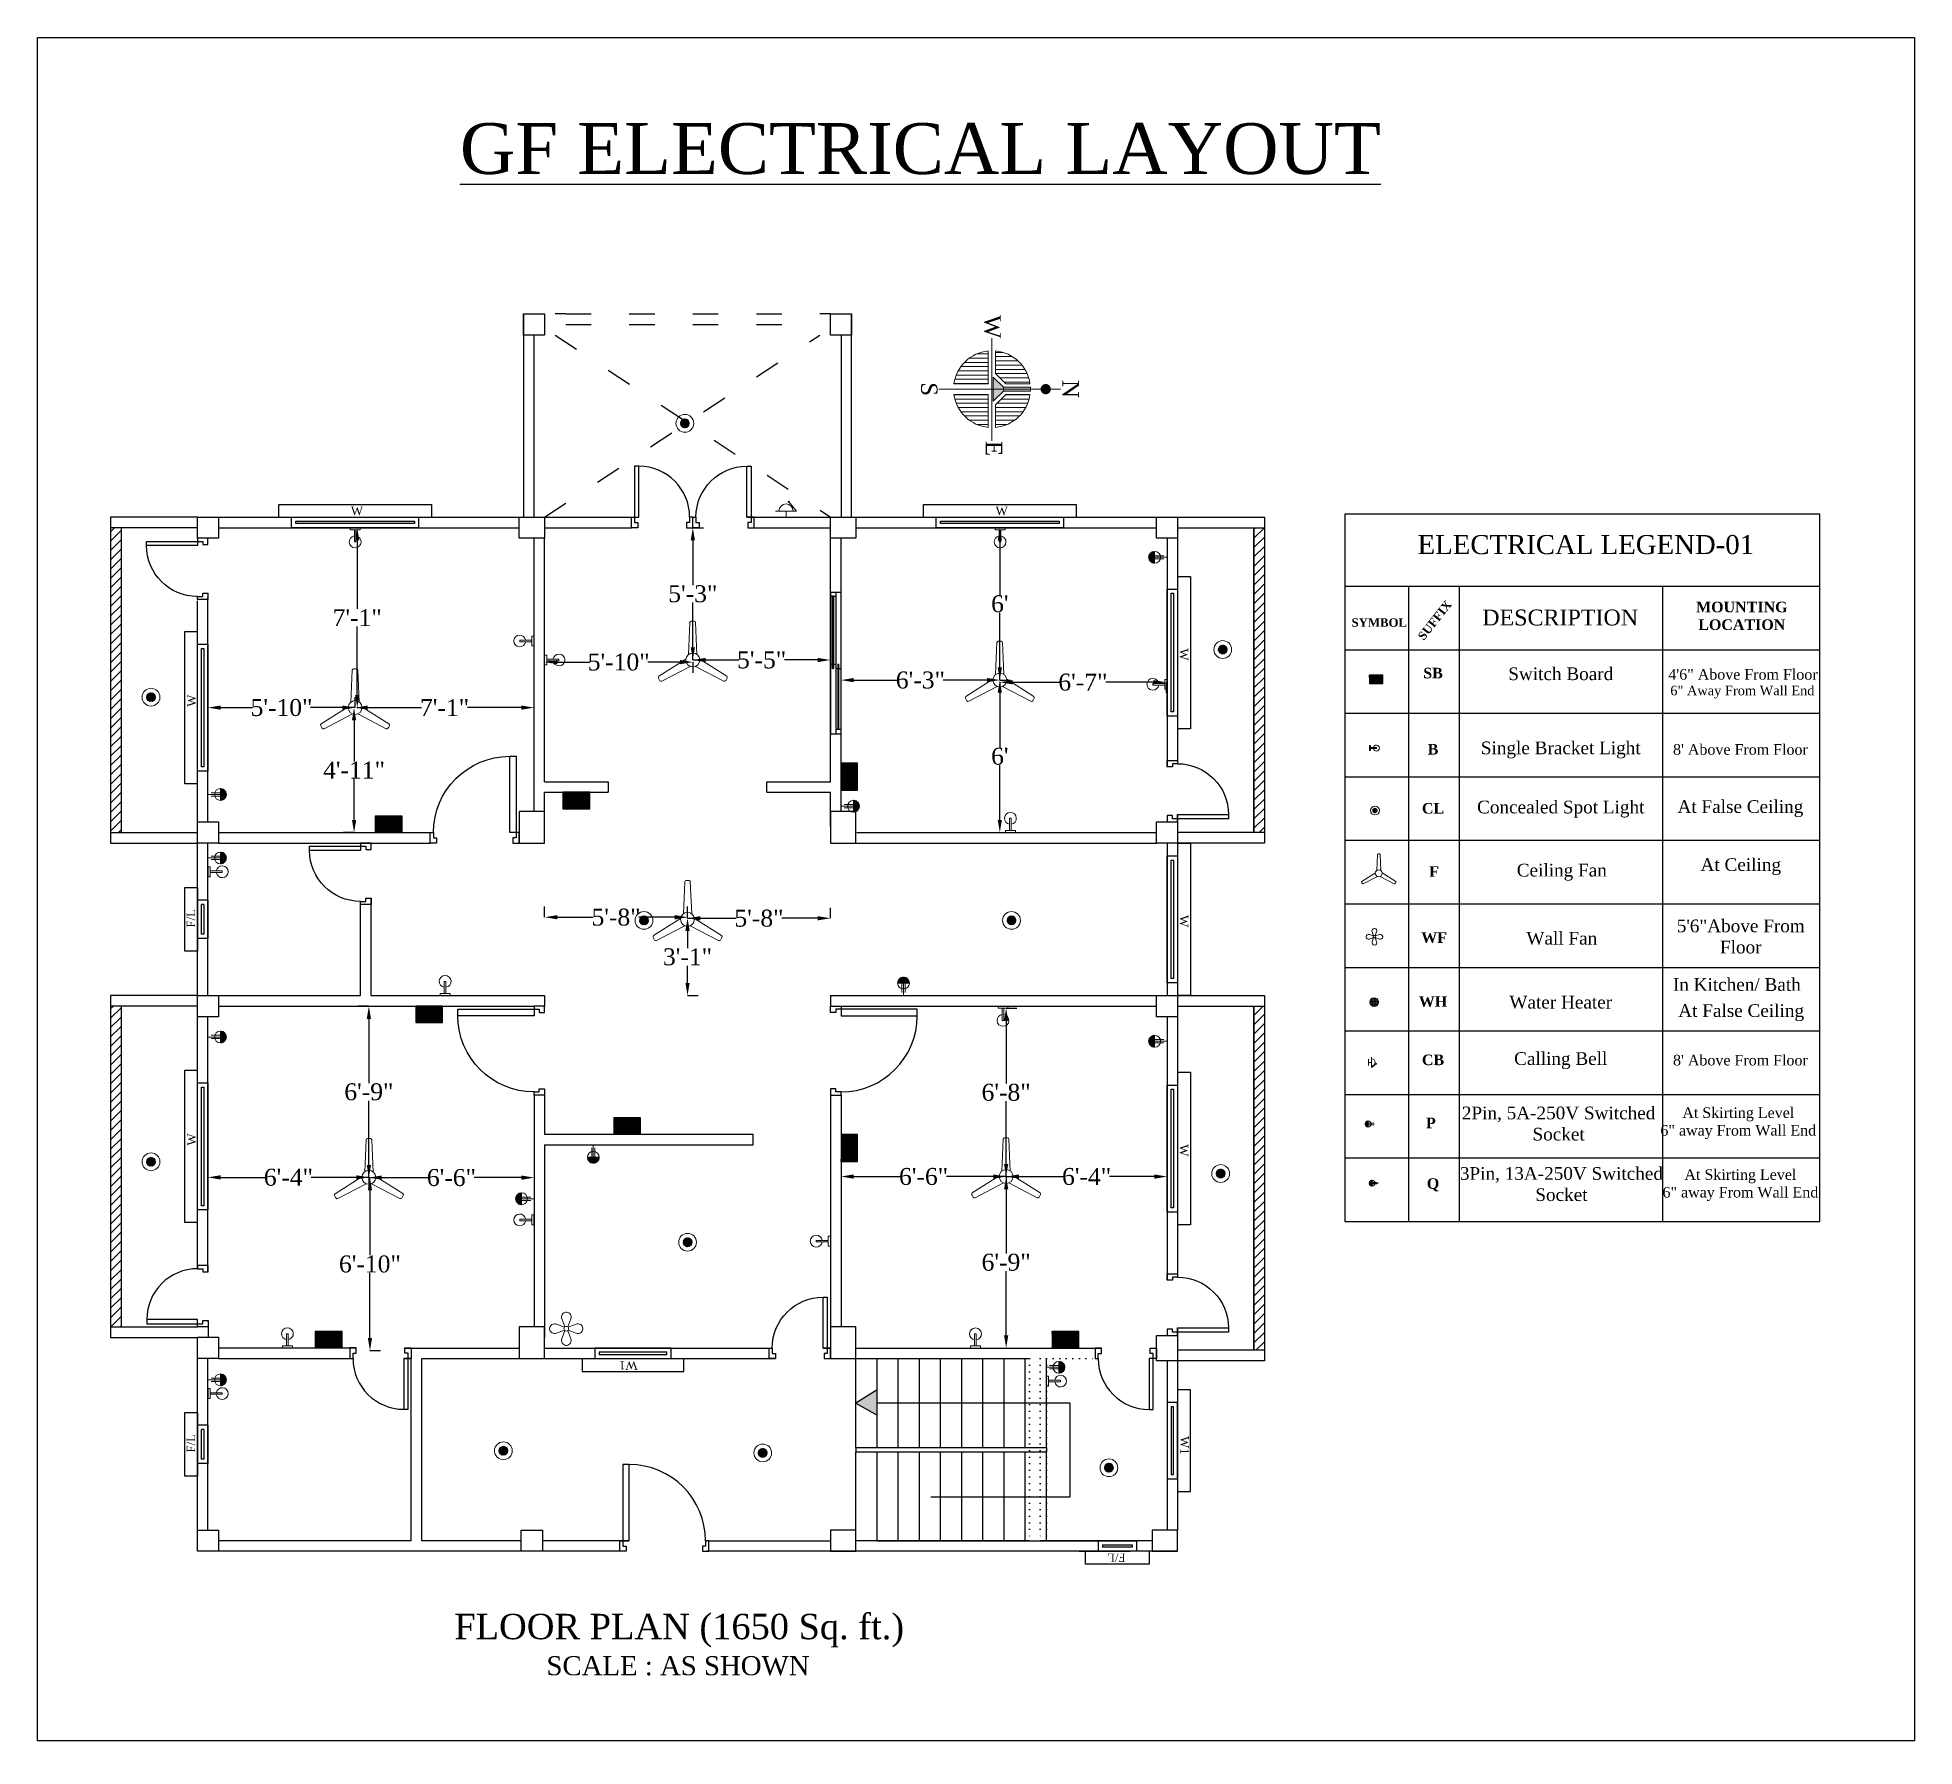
# Model space of a CAD drawing. Header units: inches. Extents: x -5597760 to 21122418, y -37133 to 23298423.
# Drawn here: x 3742 to 4629, y -26084 to -25276 of the extents above; entities that cross this region are included whole.
import ezdxf
from ezdxf.enums import TextEntityAlignment as Align

# ---------------------------------------------------------------- set-up
doc = ezdxf.new("R2010")
doc.units = ezdxf.units.IN
doc.header["$MEASUREMENT"] = 0
doc.linetypes.add('ACAD_ISO03W100', pattern=[30, 12, -18])
doc.linetypes.add('ACAD_ISO07W100', pattern=[3, 0, -3])
for name, color, linetype, lineweight in [('CONTINUOUS', 7, 'Continuous', 25), ('ELECTRICAL SYMBLE', 170, 'Continuous', 15), ('low wall', 30, 'Continuous', 9), ('North Sign', 7, 'Continuous', 5)]:
    doc.layers.add(name, color=color, linetype=linetype, lineweight=lineweight)
for name, color, linetype in [('Dimention', 7, 'Continuous'), ('E-TEXT', 50, 'Continuous'), ('Text', 7, 'Continuous')]:
    doc.layers.add(name, color=color, linetype=linetype)
doc.styles.get("Standard").update_dxf_attribs({"font": 'times.ttf', "height": 8})
doc.styles.add('style4', font='times.ttf')
doc.dimstyles.get("Standard").update_dxf_attribs({"dimtxt": 7, "dimasz": 6, "dimexe": 5, "dimexo": 4, "dimgap": 0.09, "dimtad": 0, "dimtih": 1, "dimtoh": 1, "dimdec": 0, "dimzin": 0, "dimdsep": 46, "dimlunit": 3, "dimtxsty": 'Standard', "dimcen": 0.09, "dimadec": 0, "dimazin": 0, "dimtfac": 1, "dimtdec": 0, "dimtofl": 0, "dimtmove": 0, "dimatfit": 3, "dimfxl": 3, "dimfxlon": 1, "dimtolj": 1, "dimtzin": 0, "dimarcsym": 0})
pattern_1 = [(45, (2041.75, -8223.3667), (-2.2097087, 2.2097087), [])]

msp = doc.modelspace()

# ---------------------------------------------------------------- texts
at = {"insert": (3942, -25316.79), "char_height": 24, "attachment_point": 1}
msp.add_mtext_dynamic_manual_height_columns('{\\L\\C1;GF ELECTRICAL LAYOUT}', width=466, gutter_width=120, heights=[0], dxfattribs=at)
at = {"lineweight": -3, "char_height": 4, "width": 612.207, "attachment_point": 1}
for insert in [(3890.51, -25497.91), (4195.01, -25497.91)]:
    msp.add_mtext('W', dxfattribs=dict(at, insert=insert))
at = {"lineweight": -3, "width": 612.207, "attachment_point": 1}
for s, insert, char_height, rotation in [('W', (4285.96, -25564.88), 4, 270), ('W', (3813.28, -25592.45), 4, 90), ('{\\H0.3657x;F\\H1x;/L}', (3812.95, -25696.75), 10.9375, 90), ('W', (4285.96, -25690.88), 4, 270), ('W', (3813.28, -25799.7), 4, 90), ('W', (4285.96, -25799.13), 4, 270), ('W1', (4025.9, -25905.67), 4, 180), ('{\\H0.3657x;F\\H1x;/L}', (3812.95, -25944.71), 10.9375, 90), ('W1', (4286.3, -25936.97), 4, 270), ('{\\H0.3657x;F\\H1x;/L}', (4256.38, -25996.42), 10.9375, 180)]:
    msp.add_mtext(s, dxfattribs=dict(at, insert=insert, char_height=char_height, rotation=rotation))
at = {"linetype": 'ByBlock', "lineweight": -3, "insert": (4036.5, -26020.89), "char_height": 7, "width": 391.8125, "attachment_point": 2}
msp.add_mtext('{\\H1.714x;    FLOOR PLAN (1650 Sq. ft.)\\P\\H0.7502x;     SCALE : AS SHOWN          }', dxfattribs=at)
at = {"layer": 'E-TEXT', "color": 0, "lineweight": 25, "attachment_point": 5}
for s, insert, char_height, width in [('{\\fTimes New Roman|b1|i0|c0|p18;MOUNTING LOCATION}', (4547.44, -25549.55, -0.25), 5, 73.5378), ('{\\fTimes New Roman|b0|i0|c0|p18;4\'6" Above From Floor}', (4548.01, -25577.19, -0.96), 5, 73.8823), ('{\\fTimes New Roman|b0|i0|c0|p18;6" Away From Wall End}', (4547.72, -25585.53, -0.96), 4.5, 75.0507), ("{\\fTimes New Roman|b0|i0|c0|p18;8' Above From Floor}", (4546.8, -25612.66, -0.96), 5, 73.8823), ('{\\fTimes New Roman|b0|i0|c0|p18;At False Ceiling}', (4546.8, -25640.6, -0.96), 6, 73.8823)]:
    msp.add_mtext(s, dxfattribs=dict(at, insert=insert, char_height=char_height, width=width))
at = {"layer": 'E-TEXT', "color": 1, "lineweight": 25, "attachment_point": 5}
for s, insert, char_height, width in [('{\\fTimes New Roman|b0|i0|c0|p18;At Ceiling}', (4546.97, -25668.01, -0.96), 6, 73.8823), ('{\\fTimes New Roman|b0|i0|c0|p18;5\'6"Above From Floor}', (4546.97, -25701, -0.96), 6, 73.8823), ('{\\fTimes New Roman|b0|i0|c0|p18;In Kitchen/ Bath}', (4545.1, -25723.68, -0.96), 6, 67.6386), ('{\\fTimes New Roman|b0|i0|c0|p18;At False Ceiling}', (4547.15, -25736.97, -0.96), 6, 73.8823), ("{\\fTimes New Roman|b0|i0|c0|p18;8' Above From Floor}", (4546.79, -25759.41, -0.96), 5, 73.8823), ('{\\fTimes New Roman|b0|i0|c0|p18;At Skirting Level\\P6" away From Wall End}', (4545.79, -25789.16, -0.96), 5, 73.8823), ('{\\fTimes New Roman|b0|i0|c0|p18;At Skirting Level\\P6" away From Wall End}', (4546.79, -25818.41, -0.96), 5, 73.8823)]:
    msp.add_mtext(s, dxfattribs=dict(at, insert=insert, char_height=char_height, width=width))
at = {"layer": 'ELECTRICAL SYMBLE', "color": 0, "lineweight": 25, "char_height": 6, "width": 103.9064, "attachment_point": 5}
for s, insert in [('{\\fTimes New Roman|b0|i0|c0|p18;Switch Board}', (4461.94, -25576.93, -0.96)), ('{\\fTimes New Roman|b0|i0|c0|p18;Single Bracket Light}', (4461.94, -25612.87, -0.96)), ('{\\fTimes New Roman|b0|i0|c0|p18;Concealed Spot Light}', (4461.94, -25640.81, -0.96))]:
    msp.add_mtext(s, dxfattribs=dict(at, insert=insert))
at = {"layer": 'ELECTRICAL SYMBLE', "lineweight": 25, "char_height": 6, "width": 103.9064, "attachment_point": 5}
for s, insert in [('{\\fTimes New Roman|b0|i0|c0|p18;Ceiling Fan}', (4462.43, -25670.62, -0.96)), ('{\\fTimes New Roman|b0|i0|c0|p18;Wall Fan}', (4462.43, -25701.87, -0.96)), ('{\\fTimes New Roman|b0|i0|c0|p18;Water Heater}', (4461.93, -25732.06, -0.96)), ('{\\fTimes New Roman|b0|i0|c0|p18;Calling Bell}', (4461.93, -25759.62, -0.96)), ('{\\fTimes New Roman|b0|i0|c0|p18;2Pin, 5A-250V Switched Socket}', (4460.93, -25789.37, -0.96)), ('{\\fTimes New Roman|b0|i0|c0|p18;3Pin, 13A-250V Switched Socket}', (4462.26, -25817.95, -0.96))]:
    msp.add_mtext(s, dxfattribs=dict(at, insert=insert))
at = {"layer": 'Text', "color": 0, "lineweight": 25, "ltscale": 3, "attachment_point": 5}
for s, insert, char_height, width in [('{\\fTimes New Roman|b0|i0|c0|p18;ELECTRICAL LEGEND-01}', (4473.78, -25515.92, -0.25), 9, 185.3468), ('{\\fTimes New Roman|b0|i0|c0|p18;\\C256;DESCRIPTION}', (4461.66, -25550.36, -0.25), 7.5, 88.809), ('{\\fTimes New Roman|b1|i0|c0|p18;SYMBOL}', (4376.23, -25552.71, -1.26), 4, 26.2443), ('{\\fTimes New Roman|b1|i0|c0|p18;SB}', (4401.62, -25576.59, -0.96), 5, 26.2443), ('{\\fTimes New Roman|b1|i0|c0|p18;B}', (4401.62, -25612.53, -0.96), 5, 26.2443), ('{\\fTimes New Roman|b1|i0|c0|p18;CL}', (4401.62, -25640.47, -0.96), 5, 26.2443)]:
    msp.add_mtext(s, dxfattribs=dict(at, insert=insert, char_height=char_height, width=width))
at = {"layer": 'Text', "color": 0, "lineweight": 25, "ltscale": 3, "insert": (4402.43, -25551.62, -0.96), "char_height": 4, "width": 26.2443, "attachment_point": 5, "rotation": 51.8059}
msp.add_mtext('{\\fTimes New Roman|b1|i0|c0|p18;SUFFIX}', dxfattribs=at)
at = {"layer": 'Text', "lineweight": 25, "ltscale": 3, "char_height": 5, "width": 26.2443, "attachment_point": 5}
for s, insert in [('{\\fTimes New Roman|b1|i0|c0|p18;F}', (4402.11, -25670.28, -0.96)), ('{\\fTimes New Roman|b1|i0|c0|p18;WF}', (4402.11, -25701.53, -0.96)), ('{\\fTimes New Roman|b1|i0|c0|p18;WH}', (4401.61, -25731.73, -0.96)), ('{\\fTimes New Roman|b1|i0|c0|p18;CB}', (4401.61, -25759.28, -0.96)), ('{\\fTimes New Roman|b1|i0|c0|p18;P}', (4400.61, -25789.03, -0.96)), ('{\\fTimes New Roman|b1|i0|c0|p18;Q}', (4401.61, -25818.28, -0.96))]:
    msp.add_mtext(s, dxfattribs=dict(at, insert=insert))

# ---------------------------------------------------------------- blocks, each defined once
blk = doc.blocks.new('6')
at = {"color": 30, "true_color": 0xf26722, "extrusion": (-0.011679, 0.000192196, 0.999932)}
for p, q in [((1019.5, 986.6, -2.2), (1022, 989.2, -2.2)), ((1019.5, 985.7, -2.2), (1022.9, 989.1, -2.2)), ((1022.6, 983.6, -2.2), (1019.5, 986.7, -2.2)), ((1021.6, 983.6, -2.2), (1019.5, 985.8, -2.2)), ((1023.4, 983.8, -2.2), (1019.7, 987.5, -2.2)), ((1019.8, 985.1, -2.2), (1023.6, 988.8, -2.2)), ((1024, 984.2, -2.1), (1020, 988.1, -2.2)), ((1020.2, 984.5, -2.2), (1024.1, 988.5, -2.1)), ((1024.4, 984.6, -2.1), (1020.5, 988.6, -2.2)), ((1020.7, 984.1, -2.2), (1024.6, 988, -2.1)), ((1024.8, 985.2, -2.1), (1021.1, 988.9, -2.2)), ((1021.3, 983.7, -2.2), (1024.9, 987.3, -2.1)), ((1025, 985.9, -2.1), (1021.8, 989.1, -2.2)), ((1022.1, 983.6, -2.2), (1025.1, 986.5, -2.1)), ((1025, 986.9, -2.1), (1022.8, 989.1, -2.2)), ((1023.2, 983.7, -2.2), (1024.9, 985.5, -2.1))]:
    blk.add_line(p, q, dxfattribs=at)
at = {"layer": 'ELECTRICAL SYMBLE', "color": 30, "true_color": 0xf26722, "extrusion": (-0.011679, 0.000192196, 0.999932)}
for radius in [5.6, 2.8]:
    blk.add_circle((1022.2, 986.4, -13.9), radius, dxfattribs=at)
blk = doc.blocks.new('4')
at = {"layer": 'ELECTRICAL SYMBLE', "color": 18, "true_color": 0x000000, "extrusion": (-0.011679, 0.000192196, 0.999932)}
for p, q in [((1021.26, 1082.67, -2.2), (1021.8, 1095.57, -2.19)), ((1024.62, 1082.67, -2.16), (1024.08, 1095.57, -2.17)), ((1020.17, 1080.77, -2.21), (1009.27, 1073.85, -2.34)), ((1021.85, 1077.86, -2.19), (1010.41, 1071.88, -2.32)), ((1024.05, 1077.86, -2.17), (1035.48, 1071.88, -2.03)), ((1025.72, 1080.77, -2.15), (1036.62, 1073.86, -2.02))]:
    blk.add_line(p, q, dxfattribs=at)
blk.add_circle((1022.85, 1080.44, -13.92), 2.8, dxfattribs=at)
for centre, radius, start, end in [((1022.26, 1095.54, -13.92), 0.56, 92.21888, 177.62095), ((1022.85, 1080.44, -13.92), 15.68, 87.80914, 92.21888), ((1023.43, 1095.54, -13.92), 0.56, 2.40708, 87.80914), ((1009.48, 1073.38, -13.92), 0.56, 122.40708, 207.80914), ((1022.85, 1080.44, -13.92), 15.68, 207.80914, 212.21888), ((1010.06, 1072.37, -13.92), 0.56, 212.21888, 297.62095), ((1035.65, 1072.38, -13.92), 0.56, 242.40708, 327.80914), ((1022.85, 1080.44, -13.92), 15.68, 327.80914, 332.21888), ((1036.23, 1073.39, -13.92), 0.56, 332.21888, 57.62095)]:
    blk.add_arc(centre, radius, start, end, dxfattribs=at)
blk = doc.blocks.new('25')
at = {"layer": 'ELECTRICAL SYMBLE', "extrusion": (-0.011679, 0.000192196, 0.999932)}
for p, q in [((1022.09, 432.87, -2.07), (1019.03, 433.99, -2.11)), ((1021.07, 436.04, -2.09), (1022.2, 432.97, -2.07)), ((1023.36, 432.97, -2.06), (1024.49, 436.04, -2.05)), ((1026.53, 433.99, -2.02), (1023.47, 432.87, -2.06)), ((1019.03, 430.57, -2.11), (1022.09, 431.7, -2.07)), ((1022.2, 431.6, -2.07), (1021.07, 428.53, -2.08)), ((1024.49, 428.53, -2.04), (1023.36, 431.6, -2.06)), ((1023.47, 431.7, -2.06), (1026.53, 430.58, -2.02))]:
    blk.add_line(p, q, dxfattribs=at)
for centre, radius, start, end in [((1018.29, 432.17, -13.93), 1.94, 70.62654, 171.01565), ((1022.8, 436.68, -13.93), 1.94, 99.01237, 199.40149), ((1022.69, 432.29, -13.93), 0.9, 139.6598, 180.01401), ((1022.69, 432.29, -13.93), 0.9, 90.01401, 130.36823), ((1022.69, 432.59, -13.93), 6.01, 88.25815, 91.76987), ((1022.69, 432.29, -13.93), 0.9, 49.6598, 90.01401), ((1022.69, 432.29, -13.93), 0.9, 49.6598, 90.01401), ((1022.57, 436.68, -13.93), 1.94, 340.62654, 81.01565), ((1022.69, 432.29, -13.93), 0.9, 0.01401, 40.36823), ((1027.08, 432.17, -13.93), 1.94, 9.01237, 109.40149), ((1022.39, 432.29, -13.93), 6.01, 178.25815, 181.76987), ((1018.29, 432.4, -13.93), 1.94, 189.01237, 289.40149), ((1022.81, 427.89, -13.93), 1.94, 160.62654, 261.01565), ((1022.69, 432.29, -13.93), 0.9, 180.01401, 220.36823), ((1022.69, 432.29, -13.93), 0.9, 229.6598, 270.01401), ((1022.69, 431.99, -13.93), 6.01, 268.25815, 271.76987), ((1022.69, 432.29, -13.93), 0.9, 270.01401, 310.36823), ((1022.57, 427.89, -13.93), 1.94, 279.01237, 19.40149), ((1022.69, 432.29, -13.93), 0.9, 319.6598, 0.01401), ((1027.08, 432.41, -13.93), 1.94, 250.62654, 351.01565), ((1022.99, 432.29, -13.93), 6.01, 358.25815, 1.76987)]:
    blk.add_arc(centre, radius, start, end, dxfattribs=at)
blk = doc.blocks.new('8')
at = {"color": 30, "true_color": 0xf26722, "extrusion": (-0.011679, 0.000192196, 0.999932)}
for p, q in [((1022.3, 924.2, -2.2), (1010.9, 924.2, -2.3)), ((1010.9, 922.7, -2.3), (1022.3, 922.7, -2.2)), ((1022.3, 922.7, -2.2), (1022.3, 924.2, -2.2))]:
    blk.add_line(p, q, dxfattribs=at)
at = {"layer": 'ELECTRICAL SYMBLE', "color": 30, "true_color": 0xf26722, "extrusion": (-0.011679, 0.000192196, 0.999932)}
for p, q in [((1010.9, 928.1, -2.3), (1008.9, 928.1, -2.3)), ((1008.9, 928.1, -2.3), (1008.9, 918.7, -2.3)), ((1010.9, 918.7, -2.3), (1010.9, 928.1, -2.3)), ((1010.9, 924.2, -2.3), (1010.9, 922.7, -2.3)), ((1008.9, 918.7, -2.3), (1010.9, 918.7, -2.3))]:
    blk.add_line(p, q, dxfattribs=at)
blk.add_arc((1022.2, 923.4, -13.9), 5.6, 187.6916, 172.3364, dxfattribs=at)
blk = doc.blocks.new('15')
at = {"layer": 'ELECTRICAL SYMBLE', "color": 18, "true_color": 0x000000, "extrusion": (-0.011679, 0.000192196, 0.999932)}
for p, q in [((1030.3, 721.3, -2), (1030.3, 725.5, -2)), ((1030.3, 721.3, -2), (1030.3, 717.2, -2)), ((1034.1, 721.3, -2), (1030.3, 721.3, -2)), ((1034.1, 728, -2), (1034.1, 714.7, -2)), ((1034.1, 714.7, -2), (1039.9, 719.6, -1.9))]:
    blk.add_line(p, q, dxfattribs=at)
for centre, radius, start, end in [((1034, 721.3, -13.9), 4.48, 270.014, 90.014), ((1039.8, 719.6, -13.9), 0.378, 0.014, 180.014), ((1039.8, 719.6, -13.9), 0.378, 180.014, 0.014)]:
    blk.add_arc(centre, radius, start, end, dxfattribs=at)
blk = doc.blocks.new('18')
at = {"color": 5, "extrusion": (-0.011679, 0.000192196, 0.999932)}
for p, q in [((1016.1, 625.4, -2.2), (1021.7, 631, -2.1)), ((1021.7, 620.2, -2.1), (1016.1, 625.8, -2.2)), ((1016.2, 626.4, -2.2), (1021.1, 631.4, -2.1)), ((1021.7, 621.1, -2.1), (1016.2, 626.7, -2.2)), ((1020.7, 620.3, -2.1), (1016.2, 624.8, -2.2)), ((1016.3, 624.6, -2.2), (1021.7, 630.1, -2.1)), ((1016.4, 627.6, -2.2), (1019.9, 631.1, -2.1)), ((1021.7, 622.1, -2.1), (1016.4, 627.4, -2.2)), ((1016.5, 623.9, -2.2), (1021.7, 629.1, -2.1)), ((1021.7, 623, -2.1), (1016.6, 628.1, -2.2)), ((1019.3, 620.7, -2.1), (1016.7, 623.4, -2.2)), ((1016.8, 623.2, -2.2), (1021.7, 628.2, -2.1)), ((1021.7, 624, -2.1), (1017, 628.7, -2.2)), ((1017.1, 622.6, -2.2), (1021.7, 627.2, -2.1)), ((1021.7, 624.9, -2.1), (1017.4, 629.3, -2.2)), ((1017.5, 622.1, -2.2), (1021.7, 626.3, -2.1)), ((1021.7, 625.9, -2.1), (1017.8, 629.8, -2.1)), ((1018, 621.6, -2.1), (1021.7, 625.3, -2.1)), ((1021.7, 626.8, -2.1), (1018.3, 630.2, -2.1)), ((1018.5, 621.2, -2.1), (1021.7, 624.4, -2.1)), ((1021.7, 627.7, -2.1), (1018.9, 630.6, -2.1)), ((1019.1, 620.8, -2.1), (1021.7, 623.5, -2.1)), ((1021.7, 628.7, -2.1), (1019.5, 630.9, -2.1)), ((1019.8, 620.5, -2.1), (1021.7, 622.5, -2.1)), ((1021.7, 629.6, -2.1), (1020.2, 631.2, -2.1)), ((1020.5, 620.3, -2.1), (1021.7, 621.6, -2.1)), ((1021.7, 630.6, -2.1), (1021, 631.3, -2.1)), ((1021.3, 620.2, -2.1), (1021.7, 620.6, -2.1))]:
    blk.add_line(p, q, dxfattribs=at)
at = {"extrusion": (-0.011679, 0.000192196, 0.999932)}
blk.add_line((1021.7, 631.4, -2.1), (1021.7, 620.2, -2.1), dxfattribs=at)
at = {"layer": 'ELECTRICAL SYMBLE', "extrusion": (-0.011679, 0.000192196, 0.999932)}
for p, q in [((1021.7, 627.3, -2.1), (1030.5, 627.3, -2)), ((1021.7, 625.8, -2.1), (1033.5, 625.8, -2)), ((1021.7, 624.2, -2.1), (1030.5, 624.2, -2))]:
    blk.add_line(p, q, dxfattribs=at)
blk.add_circle((1021.6, 625.8, -13.9), 5.6, dxfattribs=at)
blk = doc.blocks.new('12')
at = {"color": 5, "extrusion": (-0.011679, 0.000192196, 0.999932)}
for p, q in [((1011.8, 791.7, -2.3), (1012.5, 791, -2.2)), ((1012.1, 787.6, -2.2), (1012.5, 787.2, -2.2)), ((1012.5, 791, -2.2), (1014.4, 792.9, -2.2)), ((1012.5, 787.2, -2.2), (1014.4, 789.1, -2.2)), ((1012.6, 794.9, -2.2), (1014.4, 796.6, -2.2)), ((1013.5, 784.4, -2.2), (1014.4, 785.3, -2.2)), ((1014.4, 796.6, -2.2), (1016.3, 794.7, -2.2)), ((1014.4, 792.9, -2.2), (1016.3, 791, -2.2)), ((1014.4, 789.1, -2.2), (1016.3, 787.2, -2.2)), ((1014.4, 785.3, -2.2), (1016.3, 783.4, -2.2)), ((1015.8, 799, -2.2), (1016.3, 798.5, -2.2)), ((1016.3, 798.5, -2.2), (1018.2, 800.4, -2.2)), ((1016.3, 794.7, -2.2), (1018.2, 796.6, -2.2)), ((1016.3, 791, -2.2), (1018.2, 792.9, -2.2)), ((1016.3, 787.2, -2.2), (1018.2, 789.1, -2.2)), ((1016.3, 783.4, -2.2), (1018.2, 785.3, -2.2)), ((1017.4, 780.7, -2.2), (1018.2, 781.5, -2.2)), ((1018.2, 800.4, -2.2), (1020.1, 798.5, -2.2)), ((1018.2, 796.6, -2.2), (1020.1, 794.7, -2.2)), ((1018.2, 792.9, -2.2), (1020.1, 791, -2.2)), ((1018.2, 789.1, -2.2), (1020.1, 787.2, -2.2)), ((1018.2, 785.3, -2.2), (1020.1, 783.4, -2.2)), ((1018.2, 781.5, -2.2), (1020.1, 779.7, -2.2)), ((1020.1, 798.5, -2.2), (1021.9, 800.4, -2.1)), ((1020.1, 794.7, -2.2), (1021.9, 796.6, -2.1)), ((1020.1, 791, -2.2), (1021.9, 792.9, -2.1)), ((1020.1, 787.2, -2.2), (1021.9, 789.1, -2.1)), ((1020.1, 783.4, -2.2), (1021.9, 785.3, -2.1)), ((1020.1, 779.7, -2.2), (1021.9, 781.5, -2.1)), ((1021.9, 800.4, -2.1), (1023.8, 798.5, -2.1)), ((1021.9, 796.6, -2.1), (1023.8, 794.7, -2.1)), ((1021.9, 792.9, -2.1), (1023.8, 791, -2.1)), ((1021.9, 789.1, -2.1), (1023.8, 787.2, -2.1)), ((1021.9, 785.3, -2.1), (1023.8, 783.4, -2.1)), ((1021.9, 781.5, -2.1), (1023.8, 779.7, -2.1)), ((1023.8, 798.5, -2.1), (1025.7, 800.4, -2.1)), ((1023.8, 794.7, -2.1), (1025.7, 796.6, -2.1)), ((1023.8, 791, -2.1), (1025.7, 792.9, -2.1)), ((1023.8, 787.2, -2.1), (1025.7, 789.1, -2.1)), ((1023.8, 783.4, -2.1), (1025.7, 785.3, -2.1)), ((1023.8, 779.7, -2.1), (1025.7, 781.5, -2.1)), ((1025.7, 800.4, -2.1), (1027.6, 798.5, -2.1)), ((1025.7, 796.6, -2.1), (1027.6, 794.7, -2.1)), ((1025.7, 792.9, -2.1), (1027.6, 791, -2.1)), ((1025.7, 789.1, -2.1), (1027.6, 787.2, -2.1)), ((1025.7, 785.3, -2.1), (1027.6, 783.4, -2.1)), ((1025.7, 781.5, -2.1), (1027.2, 780.1, -2.1)), ((1027.6, 798.5, -2.1), (1029, 799.9, -2.1)), ((1027.6, 794.7, -2.1), (1029.5, 796.6, -2)), ((1027.6, 791, -2.1), (1029.5, 792.9, -2)), ((1027.6, 787.2, -2.1), (1029.5, 789.1, -2)), ((1027.6, 783.4, -2.1), (1029.5, 785.3, -2)), ((1028.9, 781, -2), (1029.5, 781.5, -2)), ((1029.5, 796.6, -2), (1031.4, 794.7, -2)), ((1029.5, 792.9, -2), (1031.4, 791, -2)), ((1029.5, 789.1, -2), (1031.4, 787.2, -2)), ((1029.5, 785.3, -2), (1031.4, 783.4, -2)), ((1029.5, 781.5, -2), (1029.6, 781.4, -2)), ((1031.4, 794.7, -2), (1032.6, 796, -2)), ((1031.4, 791, -2), (1033.3, 792.9, -2)), ((1031.4, 787.2, -2), (1033.3, 789.1, -2)), ((1031.4, 783.4, -2), (1032.4, 784.4, -2)), ((1033.3, 792.9, -2), (1034, 792.1, -2)), ((1033.3, 789.1, -2), (1033.9, 788.4, -2))]:
    blk.add_line(p, q, dxfattribs=at)
at = {"layer": 'ELECTRICAL SYMBLE', "extrusion": (-0.011679, 0.000192196, 0.999932)}
blk.add_circle((1022.8, 790.4, -13.9), 11.2, dxfattribs=at)
blk = doc.blocks.new('17')
at = {"color": 5, "extrusion": (-0.011679, 0.000192196, 0.999932)}
for p, q in [((1016.1, 658.7, -2.2), (1021.1, 663.7, -2.1)), ((1016.1, 657.8, -2.2), (1021.7, 663.4, -2.1)), ((1021.7, 652.6, -2.1), (1016.1, 658.2, -2.2)), ((1016.2, 656.9, -2.2), (1021.7, 662.4, -2.1)), ((1021.7, 653.5, -2.1), (1016.2, 659, -2.2)), ((1020.7, 652.6, -2.1), (1016.2, 657.1, -2.2)), ((1016.4, 659.9, -2.2), (1019.9, 663.5, -2.1)), ((1021.7, 654.5, -2.1), (1016.4, 659.8, -2.2)), ((1016.5, 656.2, -2.2), (1021.7, 661.5, -2.1)), ((1021.7, 655.4, -2.1), (1016.6, 660.5, -2.2)), ((1016.7, 655.6, -2.2), (1021.7, 660.5, -2.1)), ((1019.3, 653.1, -2.1), (1016.7, 655.7, -2.2)), ((1021.7, 656.3, -2.1), (1017, 661.1, -2.2)), ((1017.1, 655, -2.2), (1021.7, 659.6, -2.1)), ((1021.7, 657.3, -2.1), (1017.3, 661.6, -2.2)), ((1017.5, 654.4, -2.2), (1021.7, 658.6, -2.1)), ((1021.7, 658.2, -2.1), (1017.8, 662.1, -2.2)), ((1018, 654, -2.2), (1021.7, 657.7, -2.1)), ((1021.7, 659.2, -2.1), (1018.3, 662.6, -2.2)), ((1018.5, 653.6, -2.1), (1021.7, 656.8, -2.1)), ((1021.7, 660.1, -2.1), (1018.9, 663, -2.1)), ((1019.1, 653.2, -2.1), (1021.7, 655.8, -2.1)), ((1021.7, 661.1, -2.1), (1019.5, 663.3, -2.1)), ((1019.7, 652.9, -2.1), (1021.7, 654.9, -2.1)), ((1021.7, 662, -2.1), (1020.2, 663.5, -2.1)), ((1020.5, 652.7, -2.1), (1021.7, 653.9, -2.1)), ((1021.7, 662.9, -2.1), (1021, 663.7, -2.1)), ((1021.3, 652.6, -2.1), (1021.7, 653, -2.1))]:
    blk.add_line(p, q, dxfattribs=at)
at = {"extrusion": (-0.011679, 0.000192196, 0.999932)}
blk.add_line((1021.7, 663.7, -2.1), (1021.7, 652.5, -2.1), dxfattribs=at)
at = {"layer": 'ELECTRICAL SYMBLE', "extrusion": (-0.011679, 0.000192196, 0.999932)}
for p, q in [((1021.7, 659.7, -2.1), (1033.1, 659.7, -2)), ((1021.7, 656.6, -2.1), (1033.1, 656.6, -2))]:
    blk.add_line(p, q, dxfattribs=at)
blk.add_circle((1021.6, 658.1, -13.9), 5.6, dxfattribs=at)
blk = doc.blocks.new('Small Door')
at = {"color": 142}
for points in [[(1.5, 24), (1.5, 0), (3.5, 0), (3.5, 24)], [(0, 0), (1.5, 0), (1.5, -2.5), (3, -2.5), (3, -5), (0, -5)], [(29, 0), (27.5, 0), (27.5, -2.5), (26, -2.5), (26, -5), (29, -5)]]:
    blk.add_lwpolyline(points, close=True, dxfattribs=at)
blk.add_arc((3.5, 0), 24, 0, 90, dxfattribs=at)
blk = doc.blocks.new('Door')
at = {"color": 142}
for points in [[(1.5, 36), (1.5, 0), (4.5, 0), (4.5, 36)], [(0, 0), (1.5, 0), (1.5, -2.5), (3, -2.5), (3, -5), (0, -5)], [(42, 0), (40.5, 0), (40.5, -2.5), (39, -2.5), (39, -5), (42, -5)]]:
    blk.add_lwpolyline(points, close=True, dxfattribs=at)
blk.add_arc((4.5, 0), 36, 0, 90, dxfattribs=at)
blk = doc.blocks.new('North')
at = {"layer": 'North Sign'}
h = blk.add_hatch(color=1, dxfattribs=at)
edge = h.paths.add_edge_path()
edge.add_line((1.4, -22.6), (1.4, -22.6))
edge.add_line((1.4, -22.6), (1.4, -42.8))
edge.add_line((1.4, -42.8), (-1.4, -42.8))
edge.add_line((-1.4, -42.8), (-1.4, -22.6))
edge.add_arc((0, -54.3), 31.7, 87.4875, 92.5125, ccw=False)
h = blk.add_hatch(color=1, dxfattribs=at)
h.paths.add_polyline_path([(0, -50.5), (-9.1, -50.5), (-1.4, -42.8), (0, -42.8)])
h.paths.add_polyline_path([(9.1, -50.5), (0, -50.5), (0, -42.8), (1.4, -42.8)])
for p, q in [((-14.8, -48.7), (-14.8, -26.7)), ((-11.7, -48.7), (-11.7, -25.1)), ((-8.5, -45.5), (-8.5, -23.9)), ((-5.3, -42.3), (-5.3, -23.1)), ((-4, -22.9), (-4.2, -22.9)), ((4.2, -22.9), (4, -22.9)), ((4.2, -41.3), (4.2, -22.9)), ((7.4, -44.4), (7.4, -23.6)), ((10.6, -47.6), (10.6, -24.6)), ((13.8, -48.7), (13.8, -26.1)), ((17, -48.7), (17, -28.1)), ((-24.4, -48.7), (-24.4, -36)), ((-21.2, -48.7), (-21.2, -31.9)), ((-18, -48.7), (-18, -28.9)), ((20.1, -48.7), (20.1, -30.8)), ((23.3, -48.7), (23.3, -34.5)), ((26.5, -48.7), (26.5, -40.1)), ((-4, -54.2), (-28.7, -54.2)), ((-28.7, -54.2), (-28.7, -54.2)), ((-27.6, -48.7), (-27.6, -43)), ((-26.5, -62.8), (-26.5, -54.2)), ((-23.3, -68.4), (-23.3, -54.2)), ((-20.1, -72.1), (-20.1, -54.2)), ((-17, -74.7), (-17, -54.2)), ((-13.8, -76.8), (-13.8, -54.2)), ((-10.6, -78.2), (-10.6, -54.2)), ((-7.4, -79.3), (-7.4, -54.2)), ((-4.2, -79.9), (-4.2, -54.2)), ((-4, -80), (-4, -54.2)), ((4, -54.2), (28.7, -54.2)), ((4, -80), (4, -54.2)), ((4.2, -79.9), (4.2, -54.2)), ((7.4, -79.3), (7.4, -54.2)), ((10.6, -78.2), (10.6, -54.2)), ((13.8, -76.8), (13.8, -54.2)), ((17, -74.7), (17, -54.2)), ((20.1, -72.1), (20.1, -54.2)), ((23.3, -68.4), (23.3, -54.2)), ((26.5, -62.8), (26.5, -54.2)), ((28.7, -54.2), (28.7, -54.2)), ((-4, -80), (-4, -80)), ((4, -80), (4, -80))]:
    blk.add_line(p, q, dxfattribs=at)
at = {"layer": 'North Sign', "color": 1}
for p, q in [((-1.4, -42.8), (-9.1, -50.5)), ((-9.1, -50.5), (9.1, -50.5)), ((1.4, -42.8), (9.1, -50.5))]:
    blk.add_line(p, q, dxfattribs=at)
at = {"layer": 'North Sign'}
for points in [[(0, 0), (0, -91.2)], [(38.8, -51.4), (-38.3, -51.4)], [(-5.9, -51.4), (-14.4, -51.4)], [(14.4, -51.4), (28.8, -51.4)]]:
    blk.add_lwpolyline(points, dxfattribs=at)
at = {"layer": 'North Sign', "color": 1, "const_width": 3.89}
blk.add_lwpolyline([(1.9, -11.1, -1), (-1.9, -11.1, -1)], format="xyb", close=True, dxfattribs=at)
at = {"layer": 'North Sign'}
for points in [[(-4, -22.9), (-4, -22.9), (-4, -41), (-11.7, -48.7), (-28.7, -48.7), (-28.7, -48.7, -0.347379)], [(4, -41), (11.7, -48.7), (28.7, -48.7), (28.7, -48.7, 0.347379), (4, -22.9), (4, -22.9)]]:
    blk.add_lwpolyline(points, format="xyb", close=True, dxfattribs=at)
at = {"layer": 'North Sign', "color": 1}
blk.add_lwpolyline([(1.4, -22.6), (1.4, -22.6), (1.4, -42.8), (-1.4, -42.8), (-1.4, -22.6, -0.021929)], format="xyb", close=True, dxfattribs=at)
at = {"layer": 'North Sign'}
for start, end in [(185.4231, 262.0478), (277.9522, 354.5769)]:
    blk.add_arc((0, -51.4), 28.8, start, end, dxfattribs=at)
at = {"layer": 'North Sign', "style": 'style4'}
for s, p in [('N', (-0.1, 7.6)), ('W', (-46.8, -51)), ('E', (44.5, -49.9)), ('S', (0, -98.4))]:
    blk.add_text(s, height=12.3, dxfattribs=at).set_placement(p, align=Align.MIDDLE_CENTER)
blk = doc.blocks.new('*D1130')
at = {"color": 0, "lineweight": -2, "transparency": 16777216}
for p, q in [((3892.5, -25592.87), (3892.5, -25587.87)), ((3898.5, -25592.87), (3923.92, -25592.87)), ((3971, -25592.87), (3945.58, -25592.87)), ((3977, -25592.87), (3977, -25587.87))]:
    blk.add_line(p, q, dxfattribs=at)
at = {"color": 0, "transparency": 16777216}
for points in [[(3898.5, -25591.87), (3898.5, -25593.87), (3892.5, -25592.87)], [(3971, -25591.87), (3971, -25593.87), (3977, -25592.87)]]:
    blk.add_solid(points, dxfattribs=at)
at = {"layer": 'Defpoints', "color": 0, "transparency": 16777216}
for p in [(3892.5, -25592.87), (3977, -25592.87), (3977, -25592.87)]:
    blk.add_point(p, dxfattribs=at)
at = {"color": 0, "transparency": 16777216, "insert": (3934.75, -25592.87), "char_height": 8, "attachment_point": 5}
blk.add_mtext('\\A1;7\'-1"', dxfattribs=at)
blk = doc.blocks.new('*D1131')
at = {"color": 0, "lineweight": -2, "transparency": 16777216}
for p, q in [((3892, -25592.87), (3887, -25592.87)), ((3892, -25598.87), (3892, -25618.28)), ((3892, -25645.87), (3892, -25626.46)), ((3892, -25651.87), (3887, -25651.87))]:
    blk.add_line(p, q, dxfattribs=at)
at = {"color": 0, "transparency": 16777216}
for points in [[(3891, -25598.87), (3893, -25598.87), (3892, -25592.87)], [(3891, -25645.87), (3893, -25645.87), (3892, -25651.87)]]:
    blk.add_solid(points, dxfattribs=at)
at = {"layer": 'Defpoints', "color": 0, "transparency": 16777216}
for p in [(3892.5, -25592.87), (3892, -25651.87), (3892.5, -25651.87)]:
    blk.add_point(p, dxfattribs=at)
at = {"color": 0, "transparency": 16777216, "insert": (3892, -25622.37), "char_height": 8, "attachment_point": 5}
blk.add_mtext('\\A1;4\'-11"', dxfattribs=at)
blk = doc.blocks.new('*D1132')
at = {"color": 0, "lineweight": -2, "transparency": 16777216}
for p, q in [((3823, -25592.87), (3823, -25587.87)), ((3829, -25592.87), (3844.03, -25592.87)), ((3886.5, -25592.87), (3871.47, -25592.87)), ((3892.5, -25592.87), (3892.5, -25587.87))]:
    blk.add_line(p, q, dxfattribs=at)
at = {"color": 0, "transparency": 16777216}
for points in [[(3829, -25591.87), (3829, -25593.87), (3823, -25592.87)], [(3886.5, -25591.87), (3886.5, -25593.87), (3892.5, -25592.87)]]:
    blk.add_solid(points, dxfattribs=at)
at = {"layer": 'Defpoints', "color": 0, "transparency": 16777216}
for p in [(3823, -25592.87), (3823, -25592.87), (3892.5, -25592.87)]:
    blk.add_point(p, dxfattribs=at)
at = {"color": 0, "transparency": 16777216, "insert": (3857.75, -25592.87), "char_height": 8, "attachment_point": 5}
blk.add_mtext('\\A1;5\'-10"', dxfattribs=at)
blk = doc.blocks.new('*D1124')
at = {"color": 0, "lineweight": -2, "transparency": 16777216}
for p, q in [((3893.5, -25507.87), (3898.5, -25507.87)), ((3893.5, -25513.87), (3893.5, -25546.2)), ((3893.5, -25586.87), (3893.5, -25554.54)), ((3893.5, -25592.87), (3898.5, -25592.87))]:
    blk.add_line(p, q, dxfattribs=at)
at = {"color": 0, "transparency": 16777216}
for points in [[(3892.5, -25513.87), (3894.5, -25513.87), (3893.5, -25507.87)], [(3892.5, -25586.87), (3894.5, -25586.87), (3893.5, -25592.87)]]:
    blk.add_solid(points, dxfattribs=at)
at = {"layer": 'Defpoints', "color": 0, "transparency": 16777216}
for p in [(3891.98, -25507.87, 0), (3893.5, -25507.87), (3892, -25592.87)]:
    blk.add_point(p, dxfattribs=at)
at = {"color": 0, "transparency": 16777216, "insert": (3893.5, -25550.37), "char_height": 8, "attachment_point": 5}
blk.add_mtext('\\A1;7\'-1"', dxfattribs=at)
blk = doc.blocks.new('*D1133')
at = {"color": 0, "lineweight": -2, "transparency": 16777216}
for p, q in [((4052, -25570.37), (4052, -25565.37)), ((4117, -25570.37), (4117, -25565.37)), ((4058, -25570.37), (4073.74, -25570.37)), ((4111, -25570.37), (4095.26, -25570.37))]:
    blk.add_line(p, q, dxfattribs=at)
at = {"color": 0, "transparency": 16777216}
for points in [[(4058, -25569.37), (4058, -25571.37), (4052, -25570.37)], [(4111, -25569.37), (4111, -25571.37), (4117, -25570.37)]]:
    blk.add_solid(points, dxfattribs=at)
at = {"layer": 'Defpoints', "color": 0, "transparency": 16777216}
for p in [(4052, -25570.37), (4117, -25570.37), (4117, -25570.37)]:
    blk.add_point(p, dxfattribs=at)
at = {"color": 0, "transparency": 16777216, "insert": (4084.5, -25570.37), "char_height": 8, "attachment_point": 5}
blk.add_mtext('\\A1;5\'-5"', dxfattribs=at)
blk = doc.blocks.new('*D1134')
at = {"color": 0, "lineweight": -2, "transparency": 16777216}
for p, q in [((4052, -25507.87), (4057, -25507.87)), ((4052, -25513.87), (4052, -25534.96)), ((4052, -25564.37), (4052, -25543.28)), ((4052, -25570.37), (4057, -25570.37))]:
    blk.add_line(p, q, dxfattribs=at)
at = {"color": 0, "transparency": 16777216}
for points in [[(4051, -25513.87), (4053, -25513.87), (4052, -25507.87)], [(4051, -25564.37), (4053, -25564.37), (4052, -25570.37)]]:
    blk.add_solid(points, dxfattribs=at)
at = {"layer": 'Defpoints', "color": 0, "transparency": 16777216}
for p in [(4052, -25507.87), (4052, -25507.87), (4052, -25570.37)]:
    blk.add_point(p, dxfattribs=at)
at = {"color": 0, "transparency": 16777216, "insert": (4052, -25539.12), "char_height": 8, "attachment_point": 5}
blk.add_mtext('\\A1;5\'-3"', dxfattribs=at)
blk = doc.blocks.new('*D1135')
at = {"color": 0, "lineweight": -2, "transparency": 16777216}
for p, q in [((3982, -25571.37), (3982, -25566.37)), ((3988, -25571.37), (4003.28, -25571.37)), ((4046, -25571.37), (4030.72, -25571.37)), ((4052, -25571.37), (4052, -25576.37))]:
    blk.add_line(p, q, dxfattribs=at)
at = {"color": 0, "transparency": 16777216}
for points in [[(3988, -25570.37), (3988, -25572.37), (3982, -25571.37)], [(4046, -25570.37), (4046, -25572.37), (4052, -25571.37)]]:
    blk.add_solid(points, dxfattribs=at)
at = {"layer": 'Defpoints', "color": 0, "transparency": 16777216}
for p in [(3982, -25571.37), (3982, -25571.37), (4052, -25570.37)]:
    blk.add_point(p, dxfattribs=at)
at = {"color": 0, "transparency": 16777216, "insert": (4017, -25571.37), "char_height": 8, "attachment_point": 5}
blk.add_mtext('\\A1;5\'-10"', dxfattribs=at)
blk = doc.blocks.new('*D1136')
at = {"color": 0, "lineweight": -2, "transparency": 16777216}
for p, q in [((4197, -25579.87), (4202, -25579.87)), ((4197, -25585.87), (4197, -25611.71)), ((4197, -25645.87), (4197, -25620.03)), ((4197, -25651.87), (4202, -25651.87))]:
    blk.add_line(p, q, dxfattribs=at)
at = {"color": 0, "transparency": 16777216}
for points in [[(4196, -25585.87), (4198, -25585.87), (4197, -25579.87)], [(4196, -25645.87), (4198, -25645.87), (4197, -25651.87)]]:
    blk.add_solid(points, dxfattribs=at)
at = {"layer": 'Defpoints', "color": 0, "transparency": 16777216}
for p in [(4197, -25579.87), (4197, -25651.87), (4197, -25651.87)]:
    blk.add_point(p, dxfattribs=at)
at = {"color": 0, "transparency": 16777216, "insert": (4197, -25615.87), "char_height": 8, "attachment_point": 5}
blk.add_mtext("\\A1;6'", dxfattribs=at)
blk = doc.blocks.new('*D1125')
at = {"color": 0, "lineweight": -2, "transparency": 16777216}
for p, q in [((4197, -25580.87), (4197, -25585.87)), ((4203, -25580.87), (4225.46, -25580.87)), ((4269.5, -25580.87), (4247.04, -25580.87)), ((4275.5, -25580.87), (4275.5, -25585.87))]:
    blk.add_line(p, q, dxfattribs=at)
at = {"color": 0, "transparency": 16777216}
for points in [[(4203, -25579.87), (4203, -25581.87), (4197, -25580.87)], [(4269.5, -25579.87), (4269.5, -25581.87), (4275.5, -25580.87)]]:
    blk.add_solid(points, dxfattribs=at)
at = {"layer": 'Defpoints', "color": 0, "transparency": 16777216}
for p in [(4197, -25579.87), (4275.5, -25579.5, 0.01), (4275.5, -25580.87)]:
    blk.add_point(p, dxfattribs=at)
at = {"color": 0, "transparency": 16777216, "insert": (4236.25, -25580.87), "char_height": 8, "attachment_point": 5}
blk.add_mtext('\\A1;6\'-7"', dxfattribs=at)
blk = doc.blocks.new('*D1137')
at = {"color": 0, "lineweight": -2, "transparency": 16777216}
for p, q in [((4197, -25507.87), (4202, -25507.87)), ((4197, -25513.87), (4197, -25539.71)), ((4197, -25573.87), (4197, -25548.03)), ((4197, -25579.87), (4202, -25579.87))]:
    blk.add_line(p, q, dxfattribs=at)
at = {"color": 0, "transparency": 16777216}
for points in [[(4196, -25513.87), (4198, -25513.87), (4197, -25507.87)], [(4196, -25573.87), (4198, -25573.87), (4197, -25579.87)]]:
    blk.add_solid(points, dxfattribs=at)
at = {"layer": 'Defpoints', "color": 0, "transparency": 16777216}
for p in [(4197, -25507.87), (4197, -25507.87), (4197, -25579.87)]:
    blk.add_point(p, dxfattribs=at)
at = {"color": 0, "transparency": 16777216, "insert": (4197, -25543.87), "char_height": 8, "attachment_point": 5}
blk.add_mtext("\\A1;6'", dxfattribs=at)
blk = doc.blocks.new('*D1138')
at = {"color": 0, "lineweight": -2, "transparency": 16777216}
for p, q in [((4122, -25579.87), (4122, -25574.87)), ((4197, -25579.87), (4197, -25574.87)), ((4128, -25579.87), (4148.71, -25579.87)), ((4191, -25579.87), (4170.29, -25579.87))]:
    blk.add_line(p, q, dxfattribs=at)
at = {"color": 0, "transparency": 16777216}
for points in [[(4128, -25578.87), (4128, -25580.87), (4122, -25579.87)], [(4191, -25578.87), (4191, -25580.87), (4197, -25579.87)]]:
    blk.add_solid(points, dxfattribs=at)
at = {"layer": 'Defpoints', "color": 0, "transparency": 16777216}
for p in [(4122, -25579.87), (4122, -25579.87), (4197, -25579.87)]:
    blk.add_point(p, dxfattribs=at)
at = {"color": 0, "transparency": 16777216, "insert": (4159.5, -25579.87), "char_height": 8, "attachment_point": 5}
blk.add_mtext('\\A1;6\'-3"', dxfattribs=at)
blk = doc.blocks.new('*D1139')
at = {"color": 0, "lineweight": -2, "transparency": 16777216}
for p, q in [((4049.5, -25692.37), (4049.5, -25687.37)), ((4117, -25692.37), (4117, -25687.37)), ((4055.5, -25692.37), (4072.49, -25692.37)), ((4111, -25692.37), (4094.01, -25692.37))]:
    blk.add_line(p, q, dxfattribs=at)
at = {"color": 0, "transparency": 16777216}
for points in [[(4055.5, -25691.37), (4055.5, -25693.37), (4049.5, -25692.37)], [(4111, -25691.37), (4111, -25693.37), (4117, -25692.37)]]:
    blk.add_solid(points, dxfattribs=at)
at = {"layer": 'Defpoints', "color": 0, "transparency": 16777216}
for p in [(4049.5, -25692.87), (4117, -25692.37), (4117, -25692.87)]:
    blk.add_point(p, dxfattribs=at)
at = {"color": 0, "transparency": 16777216, "insert": (4083.25, -25692.37), "char_height": 8, "attachment_point": 5}
blk.add_mtext('\\A1;5\'-8"', dxfattribs=at)
blk = doc.blocks.new('*D1127')
at = {"color": 0, "lineweight": -2, "transparency": 16777216}
for p, q in [((3982, -25691.87), (3982, -25686.87)), ((4049.5, -25691.87), (4049.5, -25686.87)), ((3988, -25691.87), (4004.99, -25691.87)), ((4043.5, -25691.87), (4026.51, -25691.87))]:
    blk.add_line(p, q, dxfattribs=at)
at = {"color": 0, "transparency": 16777216}
for points in [[(3988, -25690.87), (3988, -25692.87), (3982, -25691.87)], [(4043.5, -25690.87), (4043.5, -25692.87), (4049.5, -25691.87)]]:
    blk.add_solid(points, dxfattribs=at)
at = {"layer": 'Defpoints', "color": 0, "transparency": 16777216}
for p in [(3982, -25691.87), (3982, -25692.37), (4049.5, -25692.37)]:
    blk.add_point(p, dxfattribs=at)
at = {"color": 0, "transparency": 16777216, "insert": (4015.75, -25691.87), "char_height": 8, "attachment_point": 5}
blk.add_mtext('\\A1;5\'-8"', dxfattribs=at)
blk = doc.blocks.new('*D1128')
at = {"color": 0, "lineweight": -2, "transparency": 16777216}
for p, q in [((4049.5, -25692.37), (4054.5, -25692.37)), ((4049.5, -25698.37), (4049.5, -25706.46)), ((4049.5, -25722.87), (4049.5, -25714.78)), ((4049.5, -25728.87), (4054.5, -25728.87))]:
    blk.add_line(p, q, dxfattribs=at)
at = {"color": 0, "transparency": 16777216}
for points in [[(4048.5, -25698.37), (4050.5, -25698.37), (4049.5, -25692.37)], [(4048.5, -25722.87), (4050.5, -25722.87), (4049.5, -25728.87)]]:
    blk.add_solid(points, dxfattribs=at)
at = {"layer": 'Defpoints', "color": 0, "transparency": 16777216}
for p in [(4049.5, -25692.37), (4049.5, -25728.87), (4049.5, -25728.87)]:
    blk.add_point(p, dxfattribs=at)
at = {"color": 0, "transparency": 16777216, "insert": (4049.5, -25710.62), "char_height": 8, "attachment_point": 5}
blk.add_mtext('\\A1;3\'-1"', dxfattribs=at)
blk = doc.blocks.new('*D1140')
at = {"color": 0, "lineweight": -2, "transparency": 16777216}
for p, q in [((4200, -25814.37), (4200, -25819.37)), ((4206, -25814.37), (4227.21, -25814.37)), ((4270, -25814.37), (4248.79, -25814.37)), ((4276, -25811.37), (4276, -25819.37))]:
    blk.add_line(p, q, dxfattribs=at)
at = {"color": 0, "transparency": 16777216}
for points in [[(4206, -25813.37), (4206, -25815.37), (4200, -25814.37)], [(4270, -25813.37), (4270, -25815.37), (4276, -25814.37)]]:
    blk.add_solid(points, dxfattribs=at)
at = {"layer": 'Defpoints', "color": 0, "transparency": 16777216}
for p in [(4276, -25801.12), (4200, -25814.37), (4276, -25814.37)]:
    blk.add_point(p, dxfattribs=at)
at = {"color": 0, "transparency": 16777216, "insert": (4238, -25814.37), "char_height": 8, "attachment_point": 5}
blk.add_mtext('\\A1;6\'-4"', dxfattribs=at)
blk = doc.blocks.new('*D1129')
at = {"color": 0, "lineweight": -2, "transparency": 16777216}
for p, q in [((4199.98, -25734.86), (4204.98, -25734.86)), ((4199.98, -25740.86), (4199.98, -25770.46)), ((4199.98, -25808.37), (4199.98, -25778.77)), ((4199.98, -25814.37), (4194.98, -25814.37))]:
    blk.add_line(p, q, dxfattribs=at)
at = {"color": 0, "transparency": 16777216}
for points in [[(4198.98, -25740.86), (4200.98, -25740.86), (4199.98, -25734.86)], [(4198.98, -25808.37), (4200.98, -25808.37), (4199.98, -25814.37)]]:
    blk.add_solid(points, dxfattribs=at)
at = {"layer": 'Defpoints', "color": 0, "transparency": 16777216}
for p in [(4199.98, -25734.86, 0.01), (4199.98, -25734.86), (4200, -25814.37)]:
    blk.add_point(p, dxfattribs=at)
at = {"color": 0, "transparency": 16777216, "insert": (4199.98, -25774.62), "char_height": 8, "attachment_point": 5}
blk.add_mtext('\\A1;6\'-8"', dxfattribs=at)
blk = doc.blocks.new('*D1141')
at = {"color": 0, "lineweight": -2, "transparency": 16777216}
for p, q in [((4122, -25813.02), (4122, -25819.37)), ((4128, -25814.37), (4150.21, -25814.37)), ((4194, -25814.37), (4171.79, -25814.37)), ((4200, -25814.37), (4200, -25809.37))]:
    blk.add_line(p, q, dxfattribs=at)
at = {"color": 0, "transparency": 16777216}
for points in [[(4128, -25813.37), (4128, -25815.37), (4122, -25814.37)], [(4194, -25813.37), (4194, -25815.37), (4200, -25814.37)]]:
    blk.add_solid(points, dxfattribs=at)
at = {"layer": 'Defpoints', "color": 0, "transparency": 16777216}
for p in [(4122, -25809.02), (4122, -25814.37), (4200, -25814.37)]:
    blk.add_point(p, dxfattribs=at)
at = {"color": 0, "transparency": 16777216, "insert": (4161, -25814.37), "char_height": 8, "attachment_point": 5}
blk.add_mtext('\\A1;6\'-6"', dxfattribs=at)
blk = doc.blocks.new('*D1142')
at = {"color": 0, "lineweight": -2, "transparency": 16777216}
for p, q in [((4200, -25814.37), (4205, -25814.37)), ((4200, -25820.37), (4200, -25850.7)), ((4200, -25889.37), (4200, -25859.04)), ((4200, -25895.37), (4205, -25895.37))]:
    blk.add_line(p, q, dxfattribs=at)
at = {"color": 0, "transparency": 16777216}
for points in [[(4199, -25820.37), (4201, -25820.37), (4200, -25814.37)], [(4199, -25889.37), (4201, -25889.37), (4200, -25895.37)]]:
    blk.add_solid(points, dxfattribs=at)
at = {"layer": 'Defpoints', "color": 0, "transparency": 16777216}
for p in [(4200, -25814.37), (4200, -25895.37), (4200, -25895.37)]:
    blk.add_point(p, dxfattribs=at)
at = {"color": 0, "transparency": 16777216, "insert": (4200, -25854.87), "char_height": 8, "attachment_point": 5}
blk.add_mtext('\\A1;6\'-9"', dxfattribs=at)
blk = doc.blocks.new('*D1143')
at = {"color": 0, "lineweight": -2, "transparency": 16777216}
for p, q in [((3899, -25814.87), (3899, -25819.87)), ((3905, -25814.87), (3927.21, -25814.87)), ((3971, -25814.87), (3948.79, -25814.87)), ((3977, -25814.87), (3977, -25819.87))]:
    blk.add_line(p, q, dxfattribs=at)
at = {"color": 0, "transparency": 16777216}
for points in [[(3905, -25813.87), (3905, -25815.87), (3899, -25814.87)], [(3971, -25813.87), (3971, -25815.87), (3977, -25814.87)]]:
    blk.add_solid(points, dxfattribs=at)
at = {"layer": 'Defpoints', "color": 0, "transparency": 16777216}
for p in [(3899, -25814.74), (3977, -25814.74), (3977, -25814.87)]:
    blk.add_point(p, dxfattribs=at)
at = {"color": 0, "transparency": 16777216, "insert": (3938, -25814.87), "char_height": 8, "attachment_point": 5}
blk.add_mtext('\\A1;6\'-6"', dxfattribs=at)
blk = doc.blocks.new('*D1144')
at = {"color": 0, "lineweight": -2, "transparency": 16777216}
for p, q in [((3823, -25814.74), (3823, -25809.74)), ((3829, -25814.74), (3850.21, -25814.74)), ((3893, -25814.74), (3871.79, -25814.74)), ((3899, -25814.74), (3899, -25809.74))]:
    blk.add_line(p, q, dxfattribs=at)
at = {"color": 0, "transparency": 16777216}
for points in [[(3829, -25813.74), (3829, -25815.74), (3823, -25814.74)], [(3893, -25813.74), (3893, -25815.74), (3899, -25814.74)]]:
    blk.add_solid(points, dxfattribs=at)
at = {"layer": 'Defpoints', "color": 0, "transparency": 16777216}
for p in [(3823, -25814.74), (3823, -25814.74), (3899, -25814.74)]:
    blk.add_point(p, dxfattribs=at)
at = {"color": 0, "transparency": 16777216, "insert": (3861, -25814.74), "char_height": 8, "attachment_point": 5}
blk.add_mtext('\\A1;6\'-4"', dxfattribs=at)
blk = doc.blocks.new('*D1145')
at = {"color": 0, "lineweight": -2, "transparency": 16777216}
for p, q in [((3899, -25733.87), (3894, -25733.87)), ((3899, -25739.87), (3899, -25770.2)), ((3899, -25808.87), (3899, -25778.54)), ((3899, -25814.87), (3894, -25814.87))]:
    blk.add_line(p, q, dxfattribs=at)
at = {"color": 0, "transparency": 16777216}
for points in [[(3898, -25739.87), (3900, -25739.87), (3899, -25733.87)], [(3898, -25808.87), (3900, -25808.87), (3899, -25814.87)]]:
    blk.add_solid(points, dxfattribs=at)
at = {"layer": 'Defpoints', "color": 0, "transparency": 16777216}
for p in [(3899, -25733.87), (3902.5, -25733.87), (3899, -25814.87)]:
    blk.add_point(p, dxfattribs=at)
at = {"color": 0, "transparency": 16777216, "insert": (3899, -25774.37), "char_height": 8, "attachment_point": 5}
blk.add_mtext('\\A1;6\'-9"', dxfattribs=at)
blk = doc.blocks.new('*D1126')
at = {"color": 0, "lineweight": -2, "transparency": 16777216}
for p, q in [((3899.5, -25814.87), (3904.5, -25814.87)), ((3899.5, -25820.87), (3899.5, -25851.54)), ((3899.5, -25890.54), (3899.5, -25859.86)), ((3899.5, -25896.54), (3904.5, -25896.54))]:
    blk.add_line(p, q, dxfattribs=at)
at = {"color": 0, "transparency": 16777216}
for points in [[(3898.5, -25820.87), (3900.5, -25820.87), (3899.5, -25814.87)], [(3898.5, -25890.54), (3900.5, -25890.54), (3899.5, -25896.54)]]:
    blk.add_solid(points, dxfattribs=at)
at = {"layer": 'Defpoints', "color": 0, "transparency": 16777216}
for p in [(3899, -25814.87), (3899, -25896.54), (3899.5, -25896.54)]:
    blk.add_point(p, dxfattribs=at)
at = {"color": 0, "transparency": 16777216, "insert": (3899.5, -25855.7), "char_height": 8, "attachment_point": 5}
blk.add_mtext('\\A1;6\'-10"', dxfattribs=at)

# ---------------------------------------------------------------- dimensions: what is measured, and where the dimension line sits
for base, p1, p2, picture, middle in [((3893.5, -25507.87), (3892, -25592.87), (3891.98, -25507.87, 0), '*D1124', (3893.5, -25550.37)), ((4052, -25507.86670338), (4052, -25570.36670338), (4052, -25507.86670338), '*D1134', (4052, -25539.11670338)), ((4197, -25507.87), (4197, -25579.87), (4197, -25507.87), '*D1137', (4197, -25543.87)), ((4197, -25651.87), (4197, -25579.87), (4197, -25651.87), '*D1136', (4197, -25615.87)), ((3892, -25651.87), (3892.5, -25592.87), (3892.5, -25651.87), '*D1131', (3892, -25622.37)), ((4049.5, -25728.86670338), (4049.5, -25692.36670338), (4049.5, -25728.86670338), '*D1128', (4049.5, -25710.61670338)), ((3899, -25733.87), (3899, -25814.87), (3902.5, -25733.87), '*D1145', (3899, -25774.37)), ((4199.98, -25734.86), (4200, -25814.37), (4199.98, -25734.86, 0.01), '*D1129', (4199.98, -25774.62)), ((3899.5, -25896.54), (3899, -25814.87), (3899, -25896.54), '*D1126', (3899.5, -25855.7)), ((4200, -25895.37), (4200, -25814.37), (4200, -25895.37), '*D1142', (4200, -25854.87))]:
    dim = msp.add_linear_dim(base=base, p1=p1, p2=p2, angle=90, dimstyle='Standard')
    dim.commit()
    dim.dimension.update_dxf_attribs({"geometry": picture, "text_midpoint": middle})
for base, p1, p2, picture, middle in [((3982, -25571.37), (4052, -25570.37), (3982, -25571.37), '*D1135', (4017, -25571.37)), ((4117, -25570.37), (4052, -25570.37), (4117, -25570.37), '*D1133', (4084.5, -25570.37)), ((4122, -25579.87), (4197, -25579.87), (4122, -25579.87), '*D1138', (4159.5, -25579.87)), ((4275.5004, -25580.8667), (4197, -25579.8667), (4275.5004, -25579.4977, 0.0063), '*D1125', (4236.2502, -25580.8667)), ((3823, -25592.86670338), (3892.5, -25592.86670338), (3823, -25592.86670338), '*D1132', (3857.75, -25592.86670338)), ((3977, -25592.86670338), (3892.5, -25592.86670338), (3977, -25592.86670338), '*D1130', (3934.75, -25592.86670338)), ((3982, -25691.86670338), (4049.5, -25692.36670338), (3982, -25692.36670338), '*D1127', (4015.75, -25691.86670338)), ((4117, -25692.36670338), (4049.5, -25692.86670338), (4117, -25692.86670338), '*D1139', (4083.25, -25692.36670338)), ((4276, -25814.37), (4200, -25814.37), (4276, -25801.12), '*D1140', (4238, -25814.37)), ((3823, -25814.74), (3899, -25814.74), (3823, -25814.74), '*D1144', (3861, -25814.74)), ((3977, -25814.87), (3899, -25814.74), (3977, -25814.74), '*D1143', (3938, -25814.87)), ((4122, -25814.37), (4200, -25814.37), (4122, -25809.02), '*D1141', (4161, -25814.37))]:
    dim = msp.add_linear_dim(base=base, p1=p1, p2=p2, dimstyle='Standard')
    dim.commit()
    dim.dimension.update_dxf_attribs({"geometry": picture, "text_midpoint": middle})

# ---------------------------------------------------------------- hatches: boundary and pattern name
h = msp.add_hatch()
h.set_pattern_fill('ANSI31', color=256, scale=25)
h.set_pattern_definition(pattern_1)
h.paths.add_polyline_path([(4322, -25507.87), (4317, -25507.87), (4317, -25651.87), (4322, -25651.87)])
h.paths.add_polyline_path([(4224.57, -25436.28), (4224.57, -25448.54), (4236.11, -25448.54), (4236.11, -25436.28)], flags=9)
h.paths.add_polyline_path([(4157.69, -25437.32), (4157.69, -25447.64), (4169.57, -25447.64), (4169.57, -25437.32)], flags=9)
h.paths.add_polyline_path([(4188.51, -25465.12), (4188.51, -25475.9), (4199.87, -25475.9), (4199.87, -25465.12)], flags=9)
h.paths.add_polyline_path([(4187.58, -25405.63), (4187.58, -25420.3), (4199.2, -25420.3), (4199.2, -25405.63)], flags=9)
h.paths.add_polyline_path([(4317.15, -25603.99), (4317.15, -25541.97), (4288.87, -25541.97), (4288.87, -25603.99)], flags=9)
h.paths.add_polyline_path([(4314.15, -25845.99), (4314.15, -25783.97), (4285.87, -25783.97), (4285.87, -25845.99)], flags=9)
h.paths.add_polyline_path([(3821.06, -25947.54), (3821.06, -25933.53), (3809.05, -25933.53), (3809.05, -25947.54)], flags=9)
h.paths.add_polyline_path([(4016.48, -25855.1), (4077.5, -25855.1), (4077.5, -25828.49), (4016.48, -25828.49)], flags=9)
h.paths.add_polyline_path([(4026.98, -25899.39), (4016.45, -25899.39), (4016.45, -25907.93), (4026.98, -25907.93)], flags=9)
h.paths.add_polyline_path([(3821.06, -25699.58), (3821.06, -25685.57), (3809.05, -25685.57), (3809.05, -25699.58)], flags=9)
h.paths.add_polyline_path([(4005.67, -25702.26), (4077.02, -25702.26), (4077.02, -25675.64), (4005.67, -25675.64)], flags=9)
h.paths.add_polyline_path([(3828.95, -25709.71), (3885.8, -25709.71), (3885.8, -25681.43), (3828.95, -25681.43)], flags=9)
h.paths.add_polyline_path([(3834.5, -25354.91), (4224.53, -25354.91), (4224.53, -25303.67), (3834.5, -25303.67)], flags=9)
h.paths.add_polyline_path([(3809.62, -25830.07), (3809.62, -25768.05), (3781.34, -25768.05), (3781.34, -25830.07)], flags=9)
h.paths.add_polyline_path([(3819.56, -25800.78), (3819.56, -25793.2), (3811.02, -25793.2), (3811.02, -25800.78)], flags=9)
h.paths.add_polyline_path([(4280.02, -25935.89), (4280.02, -25946.42), (4288.56, -25946.42), (4288.56, -25935.89)], flags=9)
h.paths.add_polyline_path([(3902.17, -26083.54), (4131.06, -26083.54), (4131.06, -26046.05), (3902.17, -26046.05)], flags=9)
h.paths.add_polyline_path([(3809.62, -25622.82), (3809.62, -25560.8), (3781.34, -25560.8), (3781.34, -25622.82)], flags=9)
h.paths.add_polyline_path([(4018.25, -25441.31), (4084.44, -25441.31), (4084.44, -25414.7), (4018.25, -25414.7)], flags=9)
h.paths.add_polyline_path([(4066.48, -25959.02), (4128.5, -25959.02), (4128.5, -25930.74), (4066.48, -25930.74)], flags=9)
h.paths.add_polyline_path([(4218.45, -25957.79), (4275.3, -25957.79), (4275.3, -25929.51), (4218.45, -25929.51)], flags=9)
h.paths.add_polyline_path([(4011.92, -25584.77), (4083.27, -25584.77), (4083.27, -25558.15), (4011.92, -25558.15)], flags=9)
h.paths.add_polyline_path([(4176.7, -25705.23), (4244.53, -25705.23), (4244.53, -25678.62), (4176.7, -25678.62)], flags=9)
h.paths.add_polyline_path([(4164.03, -25831.69), (4238.74, -25831.69), (4238.74, -25805.07), (4164.03, -25805.07)], flags=9)
h.paths.add_polyline_path([(4169.06, -25593.81), (4240.42, -25593.81), (4240.42, -25567.2), (4169.06, -25567.2)], flags=9)
h.paths.add_polyline_path([(3855.36, -25592.29), (3931.88, -25592.29), (3931.88, -25565.68), (3855.36, -25565.68)], flags=9)
h.paths.add_polyline_path([(3855.58, -25833.19), (3932.1, -25833.19), (3932.1, -25806.57), (3855.58, -25806.57)], flags=9)
h.paths.add_polyline_path([(3843.35, -25951.1), (3899.21, -25951.1), (3899.21, -25924.49), (3843.35, -25924.49)], flags=9)
h.paths.add_polyline_path([(3999.23, -25949.73), (4061.25, -25949.73), (4061.25, -25921.45), (3999.23, -25921.45)], flags=9)
h.paths.add_polyline_path([(4279.68, -25689.8), (4279.68, -25697.37), (4288.22, -25697.37), (4288.22, -25689.8)], flags=9)
h.paths.add_polyline_path([(4259.21, -25988.3), (4245.21, -25988.3), (4245.21, -26000.31), (4259.21, -26000.31)], flags=9)
h.paths.add_polyline_path([(4279.68, -25798.05), (4279.68, -25805.62), (4288.22, -25805.62), (4288.22, -25798.05)], flags=9)
h.paths.add_polyline_path([(4279.68, -25563.8), (4279.68, -25571.37), (4288.22, -25571.37), (4288.22, -25563.8)], flags=9)
h.paths.add_polyline_path([(3819.56, -25593.53), (3819.56, -25585.95), (3811.02, -25585.95), (3811.02, -25593.53)], flags=9)
h.paths.add_polyline_path([(4193.93, -25504.19), (4201.51, -25504.19), (4201.51, -25495.64), (4193.93, -25495.64)], flags=9)
h.paths.add_polyline_path([(3889.43, -25504.19), (3897.01, -25504.19), (3897.01, -25495.64), (3889.43, -25495.64)], flags=9)
h = msp.add_hatch()
h.set_pattern_fill('ANSI31', color=9, scale=25)
h.set_pattern_definition([(45, (3566.2785, -22542.9473), (-2.2097087, 2.2097087), [])])
h.paths.add_polyline_path([(3782, -25507.87), (3777, -25507.87), (3777, -25651.87), (3782, -25651.87)])
h.paths.add_polyline_path([(3782, -25733.87), (3777, -25733.87), (3777, -25885.37), (3782, -25885.37)])
h = msp.add_hatch()
h.set_pattern_fill('ANSI31', color=256, scale=25)
h.set_pattern_definition(pattern_1)
h.paths.add_polyline_path([(4322, -25733.87), (4317, -25733.87), (4317, -25896.37), (4322, -25896.37)])
at = {"lineweight": -3}
h = msp.add_hatch(color=256, dxfattribs=at)
h.set_gradient(color1=(214, 214, 214), color2=(71, 71, 71), one_color=1, tint=0.288793, name='INVCURVED')
h.paths.add_polyline_path([(4131.87, -25921.37), (4129, -25921.37), (4139, -25927.06), (4139, -25921.37)])
h.paths.add_polyline_path([(4139, -25921.37), (4139, -25915.07), (4129, -25921.37), (4131.87, -25921.37)])
at = {"layer": 'CONTINUOUS', "lineweight": 25}
h = msp.add_hatch(dxfattribs=at)
h.set_pattern_fill('ANSI31', color=1, scale=0.25)
h.set_pattern_definition([(45, (-198657.755792, -5085.62803), (-0.022097086912, 0.022097086912), [])])
h.paths.add_polyline_path([(4371.53, -25577.6), (4371.53, -25581.47), (4377.86, -25581.47), (4377.86, -25577.6)])
h = msp.add_hatch(dxfattribs=at)
h.set_pattern_fill('ANSI31', color=1, scale=0.5, angle=-90)
h.set_pattern_definition([(315, (45113.683787, 380439.44502), (0.044194173824, 0.044194173824), [])])
h.paths.add_polyline_path([(4129.75, -25619.12), (4122, -25619.12), (4122, -25631.78), (4129.75, -25631.78)])
h = msp.add_hatch(dxfattribs=at)
h.set_pattern_fill('ANSI31', color=1, scale=0.5)
h.set_pattern_definition([(45, (-402067.892355, 15351.069963), (-0.044194173824, 0.044194173824), [])])
h.paths.add_polyline_path([(3990.67, -25632.87), (3990.67, -25640.61), (4003.33, -25640.61), (4003.33, -25632.87)])
h = msp.add_hatch(dxfattribs=at)
h.set_pattern_fill('ANSI31', color=1, scale=0.5)
h.set_pattern_definition([(45, (-402156.56286, 15339.817083), (-0.044194173824, 0.044194173824), [])])
h.paths.add_polyline_path([(3902, -25644.12), (3902, -25651.87), (3914.66, -25651.87), (3914.66, -25644.12)])
h = msp.add_hatch(dxfattribs=at)
h.set_pattern_fill('ANSI31', color=1, scale=0.5)
h.set_pattern_definition([(45, (-402137.392355, 15250.069963), (-0.044194173824, 0.044194173824), [])])
h.paths.add_polyline_path([(3921.17, -25733.87), (3921.17, -25741.61), (3933.83, -25741.61), (3933.83, -25733.87)])
h = msp.add_hatch(dxfattribs=at)
h.set_pattern_fill('ANSI31', color=1, scale=0.5)
h.set_pattern_definition([(45, (-402043.892355, 15197.31709), (-0.044194173824, 0.044194173824), [])])
h.paths.add_polyline_path([(4014.67, -25786.62), (4014.67, -25794.37), (4027.33, -25794.37), (4027.33, -25786.62)])
h = msp.add_hatch(dxfattribs=at)
h.set_pattern_fill('ANSI31', color=1, scale=0.5, angle=-90)
h.set_pattern_definition([(315, (45113.683787, 380264.027393), (0.044194173824, 0.044194173824), [])])
h.paths.add_polyline_path([(4129.75, -25794.54), (4122, -25794.54), (4122, -25807.19), (4129.75, -25807.19)])
h = msp.add_hatch(dxfattribs=at)
h.set_pattern_fill('ANSI31', color=1, scale=0.5)
h.set_pattern_definition([(45, (-402184.892596, 15096.36819), (-0.044194173824, 0.044194173824), [])])
h.paths.add_polyline_path([(3873.67, -25887.57), (3873.67, -25895.32), (3886.33, -25895.32), (3886.33, -25887.57)])
h = msp.add_hatch(dxfattribs=at)
h.set_pattern_fill('ANSI31', color=1, scale=0.5)
h.set_pattern_definition([(45, (-401836.83485, 15096.315256), (-0.044194173824, 0.044194173824), [])])
h.paths.add_polyline_path([(4221.73, -25887.62), (4221.73, -25895.37), (4234.39, -25895.37), (4234.39, -25887.62)])

# ---------------------------------------------------------------- linework, layer by layer
for p, q in [((3972, -25406.87), (3972, -25502.87)), ((3992, -25406.87), (3987, -25406.87)), ((4117, -25406.87), (4112, -25406.87)), ((4127, -25502.87), (4127, -25406.87)), ((3977, -25502.87), (3977, -25416.87)), ((4122, -25416.87), (4122, -25502.87)), ((3818, -25502.87), (3777, -25502.87)), ((3777, -25502.87), (3777, -25656.87)), ((3818, -25502.87), (4023, -25502.87)), ((4077.5, -25502.87), (4117, -25502.87)), ((4117, -25502.87), (4271, -25502.87)), ((4281, -25502.87), (4281, -25619.37)), ((4281, -25502.87), (4322, -25502.87)), ((4322, -25502.87), (4322, -25656.87)), ((3818, -25507.87), (3777, -25507.87)), ((3782, -25507.87), (3782, -25651.87)), ((3828, -25507.87), (3957, -25507.87)), ((3957, -25507.87), (3970, -25507.87)), ((3977, -25641.87), (3977, -25512.87)), ((3982, -25507.87), (4023, -25507.87)), ((3982, -25627.87), (3982, -25512.87)), ((4078, -25507.87), (4117, -25507.87)), ((4078, -25507.87), (4117, -25507.87)), ((4102, -25507.87), (4117, -25507.87)), ((4102, -25507.87), (4117, -25507.87)), ((4117, -25627.87), (4117, -25507.87)), ((4122, -25641.87), (4122, -25512.87)), ((4129, -25507.87), (4271, -25507.87)), ((4276, -25512.87), (4276, -25620.87)), ((4281, -25507.87), (4322, -25507.87)), ((4317, -25507.87), (4317, -25651.87)), ((4317, -25507.87), (4322, -25507.87)), ((4317, -25651.87), (4317, -25507.87)), ((4322, -25507.87), (4322, -25651.87)), ((3818, -25740.87), (3818, -25542.37)), ((3823, -25646.87), (3823, -25540.87)), ((4118.5, -25540.26), (4117, -25540.26)), ((4118.5, -25540.26), (4119.5, -25540.26)), ((3982, -25627.87), (4012, -25627.87)), ((4012, -25627.87), (4012, -25632.87)), ((4087, -25627.87), (4117, -25627.87)), ((4087, -25632.87), (4087, -25627.87)), ((3982, -25632.87), (4012, -25632.87)), ((3982, -25646.87), (3982, -25632.87)), ((4087, -25632.87), (4117, -25632.87)), ((4117, -25648.87), (4117, -25632.87)), ((4276, -25643.87), (4276, -25646.87)), ((4281, -25643.37), (4281, -25861.87)), ((3777, -25651.87), (3818, -25651.87)), ((3828, -25651.87), (3831, -25651.87)), ((3828, -25651.87), (3928, -25651.87)), ((4129.5, -25651.87), (4271, -25651.87)), ((4322, -25651.87), (4281, -25651.87)), ((4322, -25651.87), (4317, -25651.87)), ((3777, -25656.87), (3818, -25656.87)), ((3823, -25728.87), (3823, -25656.87)), ((3828, -25656.87), (3831.5, -25656.87)), ((3828, -25656.87), (3895, -25656.87)), ((3888, -25656.87), (3928, -25656.87)), ((3912, -25656.87), (3916, -25656.87)), ((4118, -25656.87), (4271, -25656.87)), ((4276, -25656.87), (4276, -25728.87)), ((4322, -25656.87), (4281, -25656.87)), ((3821, -25685.87), (3820, -25685.87)), ((3895, -25728.87), (3895, -25684.37)), ((3900, -25728.87), (3900, -25682.87)), ((3818, -25728.87), (3777, -25728.87)), ((3777, -25728.87), (3777, -25890.37)), ((3818, -25733.87), (3777, -25733.87)), ((3782, -25733.87), (3782, -25885.37)), ((3828, -25728.87), (3895, -25728.87)), ((3828, -25733.87), (3970, -25733.87)), ((3828, -25733.87), (3977, -25733.87)), ((3888, -25728.87), (3895, -25728.87)), ((3900, -25728.87), (3970, -25728.87)), ((3912, -25728.87), (3913, -25728.87)), ((3970, -25728.87), (3982, -25728.87)), ((3982, -25728.87), (3982, -25733.87)), ((4117, -25728.87), (4276, -25728.87)), ((4117, -25728.87), (4117, -25733.87)), ((4122, -25733.87), (4271, -25733.87)), ((4281, -25728.87), (4322, -25728.87)), ((4281, -25733.87), (4322, -25733.87)), ((4317, -25733.87), (4317, -25896.37)), ((4322, -25728.87), (4322, -25901.37)), ((3818, -25857.87), (3818, -25740.87)), ((3823, -25859.37), (3823, -25738.87)), ((4276, -25738.87), (4276, -25863.37)), ((3977, -25775.87), (3977, -25885.37)), ((3982, -25775.87), (3982, -25794.37)), ((4117, -25775.87), (4117, -25794.37)), ((4117, -25775.87), (4117, -25890.37)), ((4122, -25775.87), (4122, -25885.37)), ((3982, -25794.37), (4080.5, -25794.37)), ((4080.5, -25799.37), (4080.5, -25794.37)), ((3982, -25799.37), (3982, -25886.87)), ((3982, -25799.37), (4080.5, -25799.37)), ((3777.07, -25885.37), (3818, -25885.37)), ((3818.12, -25885.37), (3818, -25885.37)), ((3823, -25882.87), (3823, -25882.37)), ((3823.12, -25885.37), (3823.12, -25890.29)), ((3777, -25890.37), (3818, -25890.37)), ((3818, -25981.37), (3818, -25890.29)), ((3982, -25886.87), (3982, -25890.37)), ((3982, -25886.87), (3982, -25890.37)), ((4276, -25886.37), (4276, -25889.37)), ((4281, -25885.87), (4281, -25981.37)), ((3823, -25981.37), (3823, -25900.29)), ((3828, -25895.29), (3893, -25895.32)), ((3828, -25900.29), (3891.5, -25900.29)), ((3915.5, -25900.29), (3919, -25900.29)), ((3916, -25895.34), (3970, -25895.37)), ((3919, -25895.34), (3919, -25895.29)), ((3919, -25986.37), (3919, -25900.29)), ((3924, -25895.34), (3924, -25895.29)), ((3924, -25900.29), (3970, -25900.29)), ((3924, -25986.37), (3924, -25900.29)), ((3982, -25895.37), (4089.5, -25895.37)), ((3982, -25900.37), (4091, -25900.37)), ((4113.5, -25895.37), (4117, -25895.37)), ((4114, -25900.37), (4117, -25900.37)), ((4129, -25900.37), (4211, -25900.37)), ((4132, -25895.37), (4245, -25895.37)), ((4276, -25901.37), (4276, -25981.37)), ((4322, -25896.37), (4281, -25896.37)), ((4322, -25901.37), (4281, -25901.37)), ((3821, -25933.83), (3820, -25933.83)), ((4129, -25942.37), (4129, -25944.37)), ((4219, -25942.37), (4219, -25944.37)), ((3919, -25986.37), (3919, -25982.87)), ((4020.5, -25991.37), (3818, -25991.37)), ((3919, -25986.37), (3828, -25986.37)), ((3924, -25986.37), (3924, -25983.37)), ((3971, -25986.37), (3924, -25986.37)), ((3971, -25986.37), (3966, -25986.37)), ((4022, -25986.37), (3981, -25986.37)), ((4281, -25991.37), (4058.5, -25991.37)), ((4059.5, -25986.37), (4117, -25986.37)), ((4211, -25986.37), (4129, -25986.37)), ((4269, -25986.37), (4216, -25986.37)), ((4245.5, -25988.37), (4245.5, -25989.37))]:
    msp.add_line(p, q)
at = {"linetype": 'ACAD_ISO03W100'}
for p, q in [((3992, -25406.87), (4112, -25406.87)), ((3992, -25411.87), (4112, -25411.87)), ((3982, -25502.87), (4112, -25416.87)), ((3987, -25416.87), (4117, -25502.87))]:
    msp.add_line(p, q, dxfattribs=at)
at = {"lineweight": -3}
for p, q in [((4117, -25538.26), (4122, -25538.26)), ((4117, -25605.27), (4122, -25605.27)), ((4129, -25895.37), (4245, -25895.37)), ((4129, -25942.37), (4129, -25900.37)), ((4139, -25942.37), (4139, -25900.37)), ((4149, -25942.37), (4149, -25900.37)), ((4159, -25942.37), (4159, -25900.37)), ((4169, -25942.37), (4169, -25900.37)), ((4179, -25942.37), (4179, -25900.37)), ((4189, -25942.37), (4189, -25900.37)), ((4199, -25942.37), (4199, -25900.37)), ((4209, -25942.37), (4209, -25900.37)), ((4219, -25942.37), (4219, -25900.37)), ((4139, -25915.07), (4129, -25921.37)), ((4139, -25927.06), (4139, -25915.07)), ((4129, -25921.37), (4139, -25927.06)), ((4230.18, -25921.37), (4139, -25921.37)), ((4230.18, -25965.58), (4230.18, -25921.37)), ((4129, -25942.37), (4219, -25942.37)), ((4129, -25944.37), (4219, -25944.37)), ((4129, -25986.37), (4129, -25944.37)), ((4139, -25986.37), (4139, -25944.37)), ((4149, -25986.37), (4149, -25944.37)), ((4159, -25986.37), (4159, -25944.37)), ((4169, -25986.37), (4169, -25944.37)), ((4179, -25986.37), (4179, -25944.37)), ((4189, -25986.37), (4189, -25944.37)), ((4199, -25986.37), (4199, -25944.37)), ((4209, -25986.37), (4209, -25944.37)), ((4219, -25986.37), (4219, -25944.37)), ((4164.48, -25965.58), (4230.18, -25965.58)), ((4281, -25963.12), (4281, -25981.37)), ((4139, -25986.37), (4216, -25986.37)), ((4211, -25986.37), (4259, -25986.37))]:
    msp.add_line(p, q, dxfattribs=at)
at = {"linetype": 'ACAD_ISO07W100'}
for p, q in [((4211, -25900.37), (4211, -25986.37)), ((4216, -25900.37), (4242, -25900.37)), ((4216, -25900.37), (4216, -25986.37)), ((4219, -25900.37), (4219, -25986.37))]:
    msp.add_line(p, q, dxfattribs=at)
for points in [[(3742.5, -25276.37), (4629, -25276.37), (4629, -26080.87), (3742.5, -26080.87)], [(3982, -25406.87), (3982, -25416.87), (3972, -25416.87), (3972, -25406.87)], [(4127, -25406.87), (4127, -25416.87), (4117, -25416.87), (4117, -25406.87)], [(3828, -25502.87), (3828, -25512.87), (3818, -25512.87), (3818, -25502.87)], [(3970, -25502.87), (3982, -25502.87), (3982, -25512.87), (3970, -25512.87)], [(4117, -25502.87), (4129, -25502.87), (4129, -25512.87), (4117, -25512.87)], [(4281, -25502.87), (4281, -25512.87), (4271, -25512.87), (4271, -25502.87)], [(3982, -25656.87), (3982, -25641.87), (3970, -25641.87), (3970, -25656.87)], [(4129, -25656.87), (4129, -25641.87), (4117, -25641.87), (4117, -25656.87)], [(3828, -25646.87), (3828, -25656.87), (3818, -25656.87), (3818, -25646.87)], [(4281, -25646.87), (4281, -25656.87), (4271, -25656.87), (4271, -25646.87)], [(3828, -25728.87), (3828, -25738.87), (3818, -25738.87), (3818, -25728.87)], [(4281, -25728.87), (4281, -25738.87), (4271, -25738.87), (4271, -25728.87)], [(4317, -25896.37), (4317, -25733.87), (4322, -25733.87), (4322, -25896.37)], [(3982, -25900.37), (3982, -25885.37), (3970, -25885.37), (3970, -25900.37)], [(4129, -25900.37), (4129, -25885.37), (4117, -25885.37), (4117, -25900.37)], [(3828, -25890.29), (3828, -25900.29), (3818, -25900.29), (3818, -25890.29)], [(3828, -25981.37), (3828, -25991.37), (3818, -25991.37), (3818, -25981.37)], [(3828, -25981.37), (3828, -25991.37), (3818, -25991.37), (3818, -25981.37)], [(3981, -25981.37), (3981, -25991.37), (3971, -25991.37), (3971, -25981.37)], [(4117, -25991.37), (4129, -25991.37), (4129, -25981.37), (4117, -25981.37)], [(4269, -25991.37), (4281, -25991.37), (4281, -25981.37), (4269, -25981.37)]]:
    msp.add_lwpolyline(points, close=True)
at = {"lineweight": -3}
msp.add_lwpolyline([(4271, -25889.37), (4281, -25889.37), (4281, -25901.37), (4271, -25901.37)], close=True, dxfattribs=at)
at = {"layer": 'CONTINUOUS', "color": 0, "lineweight": 25}
for p, q in [((4584.32, -25501.45), (4360, -25501.45)), ((4360, -25501.45), (4360, -25835.55)), ((4584.32, -25835.55), (4584.32, -25501.45)), ((4360, -25535.55), (4584.32, -25535.55)), ((4390, -25535.55), (4390, -25835.55)), ((4414, -25535.55), (4414, -25835.55)), ((4510, -25535.55), (4510, -25835.55)), ((4360, -25565.55), (4584.32, -25565.55)), ((4360, -25595.55), (4584.32, -25595.55)), ((4360, -25625.55), (4584.32, -25625.55)), ((4360, -25655.55), (4584.32, -25655.55)), ((4360, -25685.55), (4584.32, -25685.55)), ((4360, -25715.55), (4584.32, -25715.55)), ((4360, -25745.55), (4584.32, -25745.55)), ((4360, -25775.55), (4584.32, -25775.55)), ((4360, -25805.55), (4584.32, -25805.55)), ((4360, -25835.55), (4584.32, -25835.55))]:
    msp.add_line(p, q, dxfattribs=at)
at = {"layer": 'Dimention', "lineweight": -3, "ltscale": 2}
for p, q in [((4117, -25538.86), (4117, -25605.87)), ((4119.5, -25538.26), (4119.5, -25605.27)), ((4122, -25605.87), (4122, -25538.86)), ((4118, -25574.37), (4118, -25540.26)), ((4118.5, -25540.26), (4118.5, -25574.37)), ((4117, -25572.37), (4118, -25572.37)), ((4118, -25574.37), (4118.5, -25574.37)), ((4118.5, -25572.37), (4119.5, -25572.37)), ((4119.5, -25574.37), (4120.5, -25574.37)), ((4120.5, -25572.37), (4120.5, -25603.27)), ((4120.5, -25572.37), (4121, -25572.37)), ((4121, -25603.27), (4121, -25572.37)), ((4121, -25603.27), (4121, -25572.37)), ((4121, -25574.37), (4122, -25574.37)), ((4122, -25603.27), (4119.5, -25603.27))]:
    msp.add_line(p, q, dxfattribs=at)
at = {"layer": 'Dimention', "lineweight": -3, "ltscale": 2, "flags": 128}
for points in [[(3920.5, -25505.87), (3864.5, -25505.87), (3864.5, -25504.87), (3920.5, -25504.87)], [(4225, -25505.87), (4169, -25505.87), (4169, -25504.87), (4225, -25504.87)], [(4278, -25594.87), (4278, -25538.87), (4279, -25538.87), (4279, -25594.87)], [(3821, -25564.87), (3821, -25620.87), (3820, -25620.87), (3820, -25564.87)], [(4278, -25720.87), (4278, -25664.87), (4279, -25664.87), (4279, -25720.87)], [(3821, -25772.12), (3821, -25828.12), (3820, -25828.12), (3820, -25772.12)], [(4278, -25829.12), (4278, -25773.12), (4279, -25773.12), (4279, -25829.12)], [(4007.75, -25898.37), (4039.75, -25898.37), (4039.75, -25897.37), (4007.75, -25897.37)], [(4279, -25955.12), (4279, -25923.12), (4278, -25923.12), (4278, -25955.12)]]:
    msp.add_lwpolyline(points, close=True, dxfattribs=at)
for points in [[(3821, -25685.87), (3821, -25699.87), (3820, -25699.87), (3820, -25685.87)], [(3821, -25933.83), (3821, -25947.83), (3820, -25947.83), (3820, -25933.83)], [(4245.5, -25988.37), (4259.5, -25988.37), (4259.5, -25989.37), (4245.5, -25989.37)]]:
    msp.add_lwpolyline(points, dxfattribs=at)
at = {"layer": 'E-TEXT', "color": 0, "lineweight": 25}
for points in [[(4371.53, -25577.6), (4371.53, -25581.47), (4377.86, -25581.47), (4377.86, -25577.6)], [(4129.75, -25619.12), (4122, -25619.12), (4122, -25631.78), (4129.75, -25631.78)], [(3990.67, -25632.87), (3990.67, -25640.61), (4003.33, -25640.61), (4003.33, -25632.87)], [(3902, -25644.12), (3902, -25651.87), (3914.66, -25651.87), (3914.66, -25644.12)], [(3921.17, -25733.87), (3921.17, -25741.61), (3933.83, -25741.61), (3933.83, -25733.87)], [(4014.67, -25786.62), (4014.67, -25794.37), (4027.33, -25794.37), (4027.33, -25786.62)], [(4129.75, -25794.54), (4122, -25794.54), (4122, -25807.19), (4129.75, -25807.19)], [(3873.67, -25887.57), (3873.67, -25895.32), (3886.33, -25895.32), (3886.33, -25887.57)]]:
    msp.add_lwpolyline(points, close=True, dxfattribs=at)
at = {"layer": 'E-TEXT', "color": 0, "lineweight": 25, "elevation": 0.01}
msp.add_lwpolyline([(4221.73, -25887.62), (4221.73, -25895.37), (4234.39, -25895.37), (4234.39, -25887.62)], close=True, dxfattribs=at)
at = {"layer": 'low wall', "lineweight": -3, "ltscale": 5}
for p, q in [((3812, -25677.87), (3818, -25677.87)), ((3818, -25677.87), (3818, -25683.87)), ((3823, -25683.87), (3818, -25683.87)), ((3818, -25683.87), (3818, -25707.87)), ((3812, -25925.83), (3818, -25925.83)), ((3818, -25925.83), (3818, -25931.83)), ((3823, -25931.83), (3818, -25931.83)), ((3818, -25931.83), (3818, -25955.83)), ((4234.5, -25991.37), (4258.5, -25991.37)), ((4237.5, -25997.37), (4237.5, -25991.37)), ((4237.5, -25991.37), (4243.5, -25991.37)), ((4243.5, -25986.37), (4243.5, -25991.37))]:
    msp.add_line(p, q, dxfattribs=at)
for points in [[(3856.5, -25502.87), (3856.5, -25496.87), (3928.5, -25496.87), (3928.5, -25502.87)], [(4161, -25502.87), (4161, -25496.87), (4233, -25496.87), (4233, -25502.87)], [(4281, -25530.87), (4287, -25530.87), (4287, -25602.87), (4281, -25602.87)], [(3818, -25628.87), (3812, -25628.87), (3812, -25556.87), (3818, -25556.87)], [(4281, -25656.87), (4287, -25656.87), (4287, -25728.87), (4281, -25728.87)], [(3818, -25707.87), (3812, -25707.87), (3812, -25677.87)], [(3823, -25683.87), (3823, -25701.87), (3818, -25701.87), (3818, -25683.87)], [(3818, -25836.12), (3812, -25836.12), (3812, -25764.12), (3818, -25764.12)], [(4281, -25765.12), (4287, -25765.12), (4287, -25837.12), (4281, -25837.12)], [(3999.75, -25900.37), (3999.75, -25906.37), (4047.75, -25906.37), (4047.75, -25900.37)], [(4281, -25963.12), (4287, -25963.12), (4287, -25915.12), (4281, -25915.12)], [(3818, -25955.83), (3812, -25955.83), (3812, -25925.83)], [(3823, -25931.83), (3823, -25949.83), (3818, -25949.83), (3818, -25931.83)], [(4267.5, -25991.37), (4267.5, -25997.37), (4237.5, -25997.37)], [(4243.5, -25986.37), (4261.5, -25986.37), (4261.5, -25991.37), (4243.5, -25991.37)]]:
    msp.add_lwpolyline(points, dxfattribs=at)
for points in [[(3922.5, -25507.87), (3862.5, -25507.87), (3862.5, -25502.87), (3922.5, -25502.87)], [(4227, -25507.87), (4167, -25507.87), (4167, -25502.87), (4227, -25502.87)], [(4276, -25596.87), (4276, -25536.87), (4281, -25536.87), (4281, -25596.87)], [(3823, -25562.87), (3823, -25622.87), (3818, -25622.87), (3818, -25562.87)], [(4276, -25722.87), (4276, -25662.87), (4281, -25662.87), (4281, -25722.87)], [(3823, -25770.12), (3823, -25830.12), (3818, -25830.12), (3818, -25770.12)], [(4276, -25831.12), (4276, -25771.12), (4281, -25771.12), (4281, -25831.12)], [(4005.75, -25900.37), (4041.75, -25900.37), (4041.75, -25895.37), (4005.75, -25895.37)], [(4281, -25957.12), (4281, -25921.12), (4276, -25921.12), (4276, -25957.12)]]:
    msp.add_lwpolyline(points, close=True, dxfattribs=at)

# ---------------------------------------------------------------- block references
for name, p in [('Small Door', (4023, -25502.87)), ('Door', (4017.5, -25986.37))]:
    msp.add_blockref(name, p)
at = {"xscale": -1}
for name, p in [('Small Door', (4081, -25502.87)), ('Door', (3970, -25651.87)), ('Small Door', (4117, -25895.37))]:
    msp.add_blockref(name, p, dxfattribs=at)
for name, p, rotation in [('Small Door', (3818, -25512.87), 90), ('Small Door', (4281, -25646.87), 270), ('Small Door', (3895, -25656.87), 90), ('Door', (3977, -25733.87), 90), ('Small Door', (4281, -25889.37), 270)]:
    msp.add_blockref(name, p, dxfattribs=dict(at, rotation=rotation))
for name, p, rotation in [('Door', (4122, -25733.87), 270), ('Small Door', (3818.12, -25885.37), 90), ('Small Door', (3919, -25900.29), 180), ('Small Door', (4271, -25900.37), 180)]:
    msp.add_blockref(name, p, dxfattribs=dict(rotation=rotation))
at = {"layer": 'ELECTRICAL SYMBLE', "color": 0, "lineweight": 25}
for name, p, xscale, yscale, zscale in [('6', (3281.53, -26198.4, 1.62), 0.75, 0.75, 0.75), ('6', (3535.58, -26305.24, 1.63), 0.75, 0.75, 0.75), ('8', (3477.57, -26032.07, 1.16), 0.5, 0.5, 0.5), ('6', (3029.38, -26327.75, 1.63), 0.75, 0.75, 0.75), ('8', (4119.31, -25842.83, 0.83), 0.25, 0.25, 0.25), ('6', (3990.82, -26011.37, 0.81), 0.375, 0.375, 0.375), ('8', (3318.57, -26132.07, 1.16), 0.5, 0.5, 0.5), ('6', (3262.23, -26433.18, 1.62), 0.75, 0.75, 0.75), ('6', (3435.8, -26433.18, 1.62), 0.75, 0.75, 0.75), ('6', (3029.38, -26547.18, 1.63), 0.75, 0.75, 0.75), ('6', (3534.58, -26552.74, 1.63), 0.75, 0.75, 0.75), ('6', (3282.8, -26585.18, 1.62), 0.75, 0.75, 0.75), ('8', (3714.57, -26372.65, 1.16), 0.5, 0.5, 0.5), ('8', (3318.57, -26378.57, 1.16), 0.5, 0.5, 0.5), ('6', (3195.8, -26683.68, 1.62), 0.75, 0.75, 0.75), ('6', (3318.3, -26684.68, 1.62), 0.75, 0.75, 0.75), ('6', (3481.8, -26691.68, 1.62), 0.75, 0.75, 0.75)]:
    msp.add_blockref(name, p, dxfattribs=dict(at, xscale=xscale, yscale=yscale, zscale=zscale))
at = {"layer": 'ELECTRICAL SYMBLE', "lineweight": 25}
for name, p, xscale, yscale, zscale, rotation in [('15', (4637.01, -26275.6, 1.52), 0.75, 0.75, 0.75, 90), ('18', (4339.75, -25321, 0.98), 0.5, 0.5, 0.5, 180), ('18', (4638.75, -25326.55, 0.98), 0.5, 0.5, 0.5, 180), ('18', (4339.75, -25350.97, 0.98), 0.5, 0.5, 0.5, 180), ('18', (3838.61, -25212.11, 0.98), 0.5, 0.5, 0.5, 270), ('18', (4339.75, -25435.55, 0.98), 0.5, 0.5, 0.5, 180), ('18', (4317.89, -26316.12, 0.98), 0.5, 0.5, 0.5, 89.99999999999999), ('18', (4735.75, -25591.55, 0.98), 0.5, 0.5, 0.5, 180), ('18', (4339.75, -25597.47, 0.98), 0.5, 0.5, 0.5, 180)]:
    msp.add_blockref(name, p, dxfattribs=dict(at, xscale=xscale, yscale=yscale, zscale=zscale, rotation=rotation))
at = {"layer": 'ELECTRICAL SYMBLE', "color": 0, "lineweight": 25, "xscale": 0.5, "yscale": 0.5, "zscale": 0.5}
for p, rotation in [((3430.8, -25003.43, 1.16), 270), ((3735.42, -25003.43, 1.16), 270), ((4481.43, -25099.69, 1.16), 180), ((4780.43, -25120.16, 1.16), 180), ((4663.7, -26156.3, 1.16), 89.99999999999999), ((4396.7, -26233.3, 1.16), 89.99999999999999), ((3736.8, -25229.43, 1.16), 270), ((4481.43, -25373.16, 1.16), 180), ((4621.43, -25383.16, 1.16), 180), ((4322.2, -26399.74, 1.16), 89.99999999999999), ((4647.2, -26399.8, 1.17), 89.99999999999999)]:
    msp.add_blockref('8', p, dxfattribs=dict(at, rotation=rotation))
at = {"layer": 'ELECTRICAL SYMBLE', "lineweight": 25}
for name, p, xscale, yscale, zscale in [('18', (3759.25, -25834.76, 0.98), 0.5, 0.5, 0.5), ('4', (2855.15, -26834.47, 2.55), 1.17, 1.17, 1.17), ('4', (3000.15, -26843.97, 2.55), 1.17, 1.17, 1.17), ('4', (2695.65, -26856.97, 2.55), 1.17, 1.17, 1.17), ('4', (3777.57, -26303.16, 1.28), 0.5850000000000001, 0.5850000000000001, 0.5850000000000001), ('4', (2852.65, -26956.97, 2.55), 1.17, 1.17, 1.17), ('25', (3734.68, -25971.27, 1.29), 0.625, 0.625, 0.625), ('12', (4182.03, -25880.17, 0.39), 0.1875, 0.1875, 0.1875), ('18', (3759.25, -26063.34, 0.98), 0.5, 0.5, 0.5), ('15', (3984.8, -26030.93, 0.75), 0.375, 0.375, 0.375), ('17', (4115.54, -25954.03, 0.53), 0.25, 0.25, 0.25), ('4', (2702.15, -27078.85, 2.55), 1.17, 1.17, 1.17), ('4', (3003.15, -27078.47, 2.55), 1.17, 1.17, 1.17), ('18', (3460.25, -26137.76, 0.98), 0.5, 0.5, 0.5), ('18', (4117.43, -25973.92, 0.52), 0.25, 0.25, 0.25), ('25', (2713.75, -26426.6, 2.59), 1.25, 1.25, 1.25)]:
    msp.add_blockref(name, p, dxfattribs=dict(at, xscale=xscale, yscale=yscale, zscale=zscale))
at = {"layer": 'North Sign', "xscale": 0.6300000000010187, "yscale": 0.6300000000010187, "zscale": 0.6300000000010187, "rotation": 269.9999999999997}
msp.add_blockref('North', (4225.68, -25442.45), dxfattribs=at)

msp.set_redraw_order([(e.dxf.handle, doc.entitydb.next_handle()) for e in msp.query("TEXT MTEXT ATTDEF DIMENSION ARC_DIMENSION")])  # texts and dimensions are drawn at this point

doc.saveas('drawing.dxf')
